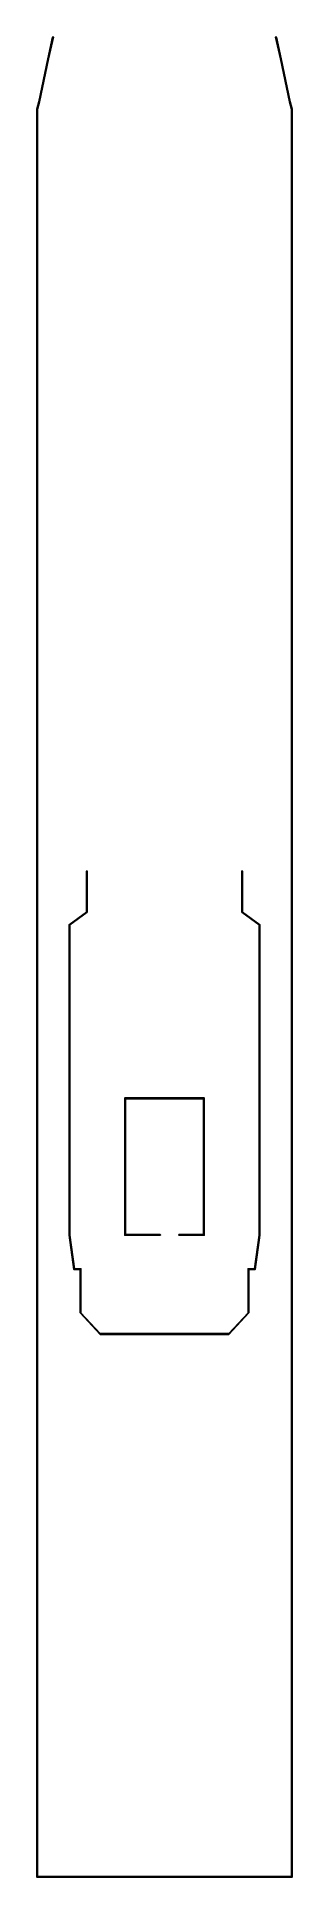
# Model space of a CAD drawing. Extents: x -3.2 to 3.2, y -23.5 to 23.3.
import ezdxf

# ---------------------------------------------------------------- set-up
doc = ezdxf.new("R2010")
doc.units = 0
doc.layers.add('RAILINGS', color=6, linetype='CONTINUOUS')

msp = doc.modelspace()

# ---------------------------------------------------------------- linework, layer by layer
at = {"layer": 'RAILINGS'}
for points in [[(-2.83, 23.29, 1.46), (-2.84, 23.28, 1.46), (-2.96, 22.73, 2.35), (-2.95, 22.74, 2.36)], [(-2.83, 23.29, 1.46), (-2.84, 23.28, 1.46), (-2.96, 22.73, 1.94), (-2.95, 22.74, 1.95)], [(-2.84, 23.28, 1.46), (-2.83, 23.27, 1.46), (-2.95, 22.72, 2.34), (-2.96, 22.73, 2.35)], [(-2.84, 23.28, 1.46), (-2.83, 23.27, 1.46), (-2.95, 22.72, 1.93), (-2.96, 22.73, 1.94)], [(-2.82, 23.28, 1.46), (-2.83, 23.29, 1.46), (-2.95, 22.74, 2.36), (-2.94, 22.73, 2.35)], [(-2.82, 23.28, 1.46), (-2.83, 23.29, 1.46), (-2.95, 22.74, 1.95), (-2.94, 22.73, 1.94)], [(-2.83, 23.27, 1.46), (-2.82, 23.28, 1.46), (-2.94, 22.73, 2.35), (-2.95, 22.72, 2.34)], [(-2.83, 23.27, 1.46), (-2.82, 23.28, 1.46), (-2.94, 22.73, 1.94), (-2.95, 22.72, 1.93)], [(2.94, 22.73, 2.35), (2.95, 22.74, 2.36), (2.83, 23.29, 1.46), (2.82, 23.28, 1.46)], [(2.94, 22.73, 1.94), (2.95, 22.74, 1.95), (2.83, 23.29, 1.46), (2.82, 23.28, 1.46)], [(2.95, 22.72, 2.34), (2.94, 22.73, 2.35), (2.82, 23.28, 1.46), (2.83, 23.27, 1.46)], [(2.95, 22.72, 1.93), (2.94, 22.73, 1.94), (2.82, 23.28, 1.46), (2.83, 23.27, 1.46)], [(2.95, 22.74, 2.36), (2.96, 22.73, 2.35), (2.84, 23.28, 1.46), (2.83, 23.29, 1.46)], [(2.95, 22.74, 1.95), (2.96, 22.73, 1.94), (2.84, 23.28, 1.46), (2.83, 23.29, 1.46)], [(2.96, 22.73, 2.35), (2.95, 22.72, 2.34), (2.83, 23.27, 1.46), (2.84, 23.28, 1.46)], [(2.96, 22.73, 1.94), (2.95, 22.72, 1.93), (2.83, 23.27, 1.46), (2.84, 23.28, 1.46)], [(-3.19, 21.64, 2.35), (-3.18, 21.64, 2.36), (-2.95, 22.74, 2.36), (-2.96, 22.73, 2.35)], [(-3.19, 21.64, 1.94), (-3.18, 21.64, 1.95), (-2.95, 22.74, 1.95), (-2.96, 22.73, 1.94)], [(-3.18, 21.64, 2.34), (-3.19, 21.64, 2.35), (-2.96, 22.73, 2.35), (-2.95, 22.72, 2.34)], [(-3.18, 21.64, 1.93), (-3.19, 21.64, 1.94), (-2.96, 22.73, 1.94), (-2.95, 22.72, 1.93)], [(-3.18, 21.64, 2.36), (-3.17, 21.64, 2.35), (-2.94, 22.73, 2.35), (-2.95, 22.74, 2.36)], [(-3.18, 21.64, 1.95), (-3.17, 21.64, 1.94), (-2.94, 22.73, 1.94), (-2.95, 22.74, 1.95)], [(-3.17, 21.64, 2.35), (-3.18, 21.64, 2.34), (-2.95, 22.72, 2.34), (-2.94, 22.73, 2.35)], [(-3.17, 21.64, 1.94), (-3.18, 21.64, 1.93), (-2.95, 22.72, 1.93), (-2.94, 22.73, 1.94)], [(-2.95, 22.74, 1.46), (-2.96, 22.73, 1.46), (-2.96, 22.73, 2.35), (-2.95, 22.74, 2.36)], [(-2.96, 22.73, 1.46), (-2.95, 22.72, 1.46), (-2.95, 22.72, 2.34), (-2.96, 22.73, 2.35)], [(-2.94, 22.73, 1.46), (-2.95, 22.74, 1.46), (-2.95, 22.74, 2.36), (-2.94, 22.73, 2.35)], [(-2.95, 22.72, 1.46), (-2.94, 22.73, 1.46), (-2.94, 22.73, 2.35), (-2.95, 22.72, 2.34)], [(2.94, 22.73, 2.35), (2.95, 22.74, 2.36), (2.95, 22.74, 1.46), (2.94, 22.73, 1.46)], [(2.95, 22.74, 2.36), (2.94, 22.73, 2.35), (3.17, 21.64, 2.35), (3.18, 21.64, 2.36)], [(2.95, 22.74, 1.95), (2.94, 22.73, 1.94), (3.17, 21.64, 1.94), (3.18, 21.64, 1.95)], [(2.95, 22.72, 2.34), (2.94, 22.73, 2.35), (2.94, 22.73, 1.46), (2.95, 22.72, 1.46)], [(2.94, 22.73, 2.35), (2.95, 22.72, 2.34), (3.18, 21.64, 2.34), (3.17, 21.64, 2.35)], [(2.94, 22.73, 1.94), (2.95, 22.72, 1.93), (3.18, 21.64, 1.93), (3.17, 21.64, 1.94)], [(2.95, 22.74, 2.36), (2.96, 22.73, 2.35), (2.96, 22.73, 1.46), (2.95, 22.74, 1.46)], [(2.96, 22.73, 2.35), (2.95, 22.74, 2.36), (3.18, 21.64, 2.36), (3.19, 21.64, 2.35)], [(2.96, 22.73, 1.94), (2.95, 22.74, 1.95), (3.18, 21.64, 1.95), (3.19, 21.64, 1.94)], [(2.96, 22.73, 2.35), (2.95, 22.72, 2.34), (2.95, 22.72, 1.46), (2.96, 22.73, 1.46)], [(2.95, 22.72, 2.34), (2.96, 22.73, 2.35), (3.19, 21.64, 2.35), (3.18, 21.64, 2.34)], [(2.95, 22.72, 1.93), (2.96, 22.73, 1.94), (3.19, 21.64, 1.94), (3.18, 21.64, 1.93)], [(-3.24, 21.45, 2.35), (-3.23, 21.45, 2.36), (-3.18, 21.64, 2.36), (-3.19, 21.64, 2.35)], [(-3.23, 21.45, 2.34), (-3.24, 21.45, 2.35), (-3.19, 21.64, 2.35), (-3.18, 21.64, 2.34)], [(-3.23, 21.45, 1.93), (-3.24, 21.45, 1.94), (-3.19, 21.64, 1.94), (-3.18, 21.64, 1.93)], [(-3.24, 21.45, 1.94), (-3.23, 21.45, 1.95), (-3.18, 21.64, 1.95), (-3.19, 21.64, 1.94)], [(-3.23, 21.45, 2.36), (-3.22, 21.45, 2.35), (-3.17, 21.64, 2.35), (-3.18, 21.64, 2.36)], [(-3.22, 21.45, 2.35), (-3.23, 21.45, 2.34), (-3.18, 21.64, 2.34), (-3.17, 21.64, 2.35)], [(-3.23, 21.45, 1.95), (-3.22, 21.45, 1.94), (-3.17, 21.64, 1.94), (-3.18, 21.64, 1.95)], [(-3.22, 21.45, 1.94), (-3.23, 21.45, 1.93), (-3.18, 21.64, 1.93), (-3.17, 21.64, 1.94)], [(-3.18, 21.65, 1.46), (-3.19, 21.64, 1.46), (-3.19, 21.64, 2.35), (-3.18, 21.65, 2.34)], [(-3.19, 21.64, 1.46), (-3.18, 21.63, 1.46), (-3.18, 21.63, 2.34), (-3.19, 21.64, 2.35)], [(-3.17, 21.64, 1.46), (-3.18, 21.65, 1.46), (-3.18, 21.65, 2.34), (-3.17, 21.64, 2.35)], [(-3.18, 21.63, 1.46), (-3.17, 21.64, 1.46), (-3.17, 21.64, 2.35), (-3.18, 21.63, 2.34)], [(3.17, 21.64, 2.35), (3.18, 21.65, 2.34), (3.18, 21.65, 1.46), (3.17, 21.64, 1.46)], [(3.18, 21.63, 2.34), (3.17, 21.64, 2.35), (3.17, 21.64, 1.46), (3.18, 21.63, 1.46)], [(3.18, 21.64, 2.36), (3.17, 21.64, 2.35), (3.22, 21.45, 2.35), (3.23, 21.45, 2.36)], [(3.17, 21.64, 2.35), (3.18, 21.64, 2.34), (3.23, 21.45, 2.34), (3.22, 21.45, 2.35)], [(3.18, 21.64, 1.95), (3.17, 21.64, 1.94), (3.22, 21.45, 1.94), (3.23, 21.45, 1.95)], [(3.17, 21.64, 1.94), (3.18, 21.64, 1.93), (3.23, 21.45, 1.93), (3.22, 21.45, 1.94)], [(3.18, 21.65, 2.34), (3.19, 21.64, 2.35), (3.19, 21.64, 1.46), (3.18, 21.65, 1.46)], [(3.19, 21.64, 2.35), (3.18, 21.63, 2.34), (3.18, 21.63, 1.46), (3.19, 21.64, 1.46)], [(3.19, 21.64, 2.35), (3.18, 21.64, 2.36), (3.23, 21.45, 2.36), (3.24, 21.45, 2.35)], [(3.18, 21.64, 2.34), (3.19, 21.64, 2.35), (3.24, 21.45, 2.35), (3.23, 21.45, 2.34)], [(3.18, 21.64, 1.93), (3.19, 21.64, 1.94), (3.24, 21.45, 1.94), (3.23, 21.45, 1.93)], [(3.19, 21.64, 1.94), (3.18, 21.64, 1.95), (3.23, 21.45, 1.95), (3.24, 21.45, 1.94)], [(-3.23, -23.46, 2.34), (-3.24, -23.47, 2.35), (-3.24, 21.45, 2.35), (-3.23, 21.45, 2.34)], [(-3.24, -23.47, 2.35), (-3.23, -23.46, 2.36), (-3.23, 21.45, 2.36), (-3.24, 21.45, 2.35)], [(-3.24, -23.47, 1.94), (-3.23, -23.46, 1.95), (-3.23, 21.45, 1.95), (-3.24, 21.45, 1.94)], [(-3.23, -23.46, 1.93), (-3.24, -23.47, 1.94), (-3.24, 21.45, 1.94), (-3.23, 21.45, 1.93)], [(-3.22, -23.45, 2.35), (-3.23, -23.46, 2.34), (-3.23, 21.45, 2.34), (-3.22, 21.45, 2.35)], [(-3.23, -23.46, 2.36), (-3.22, -23.45, 2.35), (-3.22, 21.45, 2.35), (-3.23, 21.45, 2.36)], [(-3.22, -23.45, 1.94), (-3.23, -23.46, 1.93), (-3.23, 21.45, 1.93), (-3.22, 21.45, 1.94)], [(-3.23, -23.46, 1.95), (-3.22, -23.45, 1.94), (-3.22, 21.45, 1.94), (-3.23, 21.45, 1.95)], [(3.22, -23.45, 2.35), (3.23, -23.46, 2.36), (3.23, 21.45, 2.36), (3.22, 21.45, 2.35)], [(3.23, -23.46, 2.34), (3.22, -23.45, 2.35), (3.22, 21.45, 2.35), (3.23, 21.45, 2.34)], [(3.22, -23.45, 1.94), (3.23, -23.46, 1.95), (3.23, 21.45, 1.95), (3.22, 21.45, 1.94)], [(3.23, -23.46, 1.93), (3.22, -23.45, 1.94), (3.22, 21.45, 1.94), (3.23, 21.45, 1.93)], [(3.23, -23.46, 2.36), (3.24, -23.47, 2.35), (3.24, 21.45, 2.35), (3.23, 21.45, 2.36)], [(3.24, -23.47, 2.35), (3.23, -23.46, 2.34), (3.23, 21.45, 2.34), (3.24, 21.45, 2.35)], [(3.23, -23.46, 1.95), (3.24, -23.47, 1.94), (3.24, 21.45, 1.94), (3.23, 21.45, 1.95)], [(3.24, -23.47, 1.94), (3.23, -23.46, 1.93), (3.23, 21.45, 1.93), (3.24, 21.45, 1.94)], [(-3.23, 20.23, 1.46), (-3.24, 20.22, 1.46), (-3.24, 20.22, 2.35), (-3.23, 20.23, 2.34)], [(-3.24, 20.22, 1.46), (-3.23, 20.21, 1.46), (-3.23, 20.21, 2.34), (-3.24, 20.22, 2.35)], [(-3.22, 20.22, 1.46), (-3.23, 20.23, 1.46), (-3.23, 20.23, 2.34), (-3.22, 20.22, 2.35)], [(-3.23, 20.21, 1.46), (-3.22, 20.22, 1.46), (-3.22, 20.22, 2.35), (-3.23, 20.21, 2.34)], [(3.22, 20.22, 2.35), (3.23, 20.23, 2.34), (3.23, 20.23, 1.46), (3.22, 20.22, 1.46)], [(3.23, 20.21, 2.34), (3.22, 20.22, 2.35), (3.22, 20.22, 1.46), (3.23, 20.21, 1.46)], [(3.23, 20.23, 2.34), (3.24, 20.22, 2.35), (3.24, 20.22, 1.46), (3.23, 20.23, 1.46)], [(3.24, 20.22, 2.35), (3.23, 20.21, 2.34), (3.23, 20.21, 1.46), (3.24, 20.22, 1.46)], [(-3.23, 18.81, 1.46), (-3.24, 18.8, 1.46), (-3.24, 18.8, 2.35), (-3.23, 18.81, 2.34)], [(-3.24, 18.8, 1.46), (-3.23, 18.79, 1.46), (-3.23, 18.79, 2.34), (-3.24, 18.8, 2.35)], [(-3.22, 18.8, 1.46), (-3.23, 18.81, 1.46), (-3.23, 18.81, 2.34), (-3.22, 18.8, 2.35)], [(-3.23, 18.79, 1.46), (-3.22, 18.8, 1.46), (-3.22, 18.8, 2.35), (-3.23, 18.79, 2.34)], [(3.22, 18.8, 2.35), (3.23, 18.81, 2.34), (3.23, 18.81, 1.46), (3.22, 18.8, 1.46)], [(3.23, 18.79, 2.34), (3.22, 18.8, 2.35), (3.22, 18.8, 1.46), (3.23, 18.79, 1.46)], [(3.23, 18.81, 2.34), (3.24, 18.8, 2.35), (3.24, 18.8, 1.46), (3.23, 18.81, 1.46)], [(3.24, 18.8, 2.35), (3.23, 18.79, 2.34), (3.23, 18.79, 1.46), (3.24, 18.8, 1.46)], [(-3.23, 17.24, 1.46), (-3.24, 17.23, 1.46), (-3.24, 17.23, 2.35), (-3.23, 17.24, 2.34)], [(-3.24, 17.23, 1.46), (-3.23, 17.22, 1.46), (-3.23, 17.22, 2.34), (-3.24, 17.23, 2.35)], [(-3.22, 17.23, 1.46), (-3.23, 17.24, 1.46), (-3.23, 17.24, 2.34), (-3.22, 17.23, 2.35)], [(-3.23, 17.22, 1.46), (-3.22, 17.23, 1.46), (-3.22, 17.23, 2.35), (-3.23, 17.22, 2.34)], [(3.22, 17.23, 2.35), (3.23, 17.24, 2.34), (3.23, 17.24, 1.46), (3.22, 17.23, 1.46)], [(3.23, 17.22, 2.34), (3.22, 17.23, 2.35), (3.22, 17.23, 1.46), (3.23, 17.22, 1.46)], [(3.23, 17.24, 2.34), (3.24, 17.23, 2.35), (3.24, 17.23, 1.46), (3.23, 17.24, 1.46)], [(3.24, 17.23, 2.35), (3.23, 17.22, 2.34), (3.23, 17.22, 1.46), (3.24, 17.23, 1.46)], [(-3.23, 15.78, 1.46), (-3.24, 15.77, 1.46), (-3.24, 15.77, 2.35), (-3.23, 15.78, 2.34)], [(-3.24, 15.77, 1.46), (-3.23, 15.76, 1.46), (-3.23, 15.76, 2.34), (-3.24, 15.77, 2.35)], [(-3.22, 15.77, 1.46), (-3.23, 15.78, 1.46), (-3.23, 15.78, 2.34), (-3.22, 15.77, 2.35)], [(-3.23, 15.76, 1.46), (-3.22, 15.77, 1.46), (-3.22, 15.77, 2.35), (-3.23, 15.76, 2.34)], [(3.22, 15.77, 2.35), (3.23, 15.78, 2.34), (3.23, 15.78, 1.46), (3.22, 15.77, 1.46)], [(3.23, 15.76, 2.34), (3.22, 15.77, 2.35), (3.22, 15.77, 1.46), (3.23, 15.76, 1.46)], [(3.23, 15.78, 2.34), (3.24, 15.77, 2.35), (3.24, 15.77, 1.46), (3.23, 15.78, 1.46)], [(3.24, 15.77, 2.35), (3.23, 15.76, 2.34), (3.23, 15.76, 1.46), (3.24, 15.77, 1.46)], [(-3.23, 14.26, 1.46), (-3.24, 14.25, 1.46), (-3.24, 14.25, 2.35), (-3.23, 14.26, 2.34)], [(-3.24, 14.25, 1.46), (-3.23, 14.24, 1.46), (-3.23, 14.24, 2.34), (-3.24, 14.25, 2.35)], [(-3.22, 14.25, 1.46), (-3.23, 14.26, 1.46), (-3.23, 14.26, 2.34), (-3.22, 14.25, 2.35)], [(-3.23, 14.24, 1.46), (-3.22, 14.25, 1.46), (-3.22, 14.25, 2.35), (-3.23, 14.24, 2.34)], [(3.22, 14.25, 2.35), (3.23, 14.26, 2.34), (3.23, 14.26, 1.46), (3.22, 14.25, 1.46)], [(3.23, 14.24, 2.34), (3.22, 14.25, 2.35), (3.22, 14.25, 1.46), (3.23, 14.24, 1.46)], [(3.23, 14.26, 2.34), (3.24, 14.25, 2.35), (3.24, 14.25, 1.46), (3.23, 14.26, 1.46)], [(3.24, 14.25, 2.35), (3.23, 14.24, 2.34), (3.23, 14.24, 1.46), (3.24, 14.25, 1.46)], [(-3.23, 12.79, 1.46), (-3.24, 12.78, 1.46), (-3.24, 12.78, 2.35), (-3.23, 12.79, 2.34)], [(-3.24, 12.78, 1.46), (-3.23, 12.77, 1.46), (-3.23, 12.77, 2.34), (-3.24, 12.78, 2.35)], [(-3.22, 12.78, 1.46), (-3.23, 12.79, 1.46), (-3.23, 12.79, 2.34), (-3.22, 12.78, 2.35)], [(-3.23, 12.77, 1.46), (-3.22, 12.78, 1.46), (-3.22, 12.78, 2.35), (-3.23, 12.77, 2.34)], [(3.22, 12.78, 2.35), (3.23, 12.79, 2.34), (3.23, 12.79, 1.46), (3.22, 12.78, 1.46)], [(3.23, 12.77, 2.34), (3.22, 12.78, 2.35), (3.22, 12.78, 1.46), (3.23, 12.77, 1.46)], [(3.23, 12.79, 2.34), (3.24, 12.78, 2.35), (3.24, 12.78, 1.46), (3.23, 12.79, 1.46)], [(3.24, 12.78, 2.35), (3.23, 12.77, 2.34), (3.23, 12.77, 1.46), (3.24, 12.78, 1.46)], [(-3.23, 11.22, 1.46), (-3.24, 11.21, 1.46), (-3.24, 11.21, 2.35), (-3.23, 11.22, 2.34)], [(-3.24, 11.21, 1.46), (-3.23, 11.2, 1.46), (-3.23, 11.2, 2.34), (-3.24, 11.21, 2.35)], [(-3.22, 11.21, 1.46), (-3.23, 11.22, 1.46), (-3.23, 11.22, 2.34), (-3.22, 11.21, 2.35)], [(-3.23, 11.2, 1.46), (-3.22, 11.21, 1.46), (-3.22, 11.21, 2.35), (-3.23, 11.2, 2.34)], [(3.22, 11.21, 2.35), (3.23, 11.22, 2.34), (3.23, 11.22, 1.46), (3.22, 11.21, 1.46)], [(3.23, 11.2, 2.34), (3.22, 11.21, 2.35), (3.22, 11.21, 1.46), (3.23, 11.2, 1.46)], [(3.23, 11.22, 2.34), (3.24, 11.21, 2.35), (3.24, 11.21, 1.46), (3.23, 11.22, 1.46)], [(3.24, 11.21, 2.35), (3.23, 11.2, 2.34), (3.23, 11.2, 1.46), (3.24, 11.21, 1.46)], [(-3.23, 9.87, 1.46), (-3.24, 9.86, 1.46), (-3.24, 9.86, 2.35), (-3.23, 9.87, 2.34)], [(-3.24, 9.86, 1.46), (-3.23, 9.85, 1.46), (-3.23, 9.85, 2.34), (-3.24, 9.86, 2.35)], [(-3.22, 9.86, 1.46), (-3.23, 9.87, 1.46), (-3.23, 9.87, 2.34), (-3.22, 9.86, 2.35)], [(-3.23, 9.85, 1.46), (-3.22, 9.86, 1.46), (-3.22, 9.86, 2.35), (-3.23, 9.85, 2.34)], [(3.22, 9.86, 2.35), (3.23, 9.87, 2.34), (3.23, 9.87, 1.46), (3.22, 9.86, 1.46)], [(3.23, 9.85, 2.34), (3.22, 9.86, 2.35), (3.22, 9.86, 1.46), (3.23, 9.85, 1.46)], [(3.23, 9.87, 2.34), (3.24, 9.86, 2.35), (3.24, 9.86, 1.46), (3.23, 9.87, 1.46)], [(3.24, 9.86, 2.35), (3.23, 9.85, 2.34), (3.23, 9.85, 1.46), (3.24, 9.86, 1.46)], [(-3.23, 8.2, 1.46), (-3.24, 8.19, 1.46), (-3.24, 8.19, 2.35), (-3.23, 8.2, 2.34)], [(-3.24, 8.19, 1.46), (-3.23, 8.18, 1.46), (-3.23, 8.18, 2.34), (-3.24, 8.19, 2.35)], [(-3.22, 8.19, 1.46), (-3.23, 8.2, 1.46), (-3.23, 8.2, 2.34), (-3.22, 8.19, 2.35)], [(-3.23, 8.18, 1.46), (-3.22, 8.19, 1.46), (-3.22, 8.19, 2.35), (-3.23, 8.18, 2.34)], [(3.22, 8.19, 2.35), (3.23, 8.2, 2.34), (3.23, 8.2, 1.46), (3.22, 8.19, 1.46)], [(3.23, 8.18, 2.34), (3.22, 8.19, 2.35), (3.22, 8.19, 1.46), (3.23, 8.18, 1.46)], [(3.23, 8.2, 2.34), (3.24, 8.19, 2.35), (3.24, 8.19, 1.46), (3.23, 8.2, 1.46)], [(3.24, 8.19, 2.35), (3.23, 8.18, 2.34), (3.23, 8.18, 1.46), (3.24, 8.19, 1.46)], [(-3.23, 6.79, 1.46), (-3.24, 6.78, 1.46), (-3.24, 6.78, 2.35), (-3.23, 6.79, 2.34)], [(-3.24, 6.78, 1.46), (-3.23, 6.77, 1.46), (-3.23, 6.77, 2.34), (-3.24, 6.78, 2.35)], [(-3.22, 6.78, 1.46), (-3.23, 6.79, 1.46), (-3.23, 6.79, 2.34), (-3.22, 6.78, 2.35)], [(-3.23, 6.77, 1.46), (-3.22, 6.78, 1.46), (-3.22, 6.78, 2.35), (-3.23, 6.77, 2.34)], [(3.22, 6.78, 2.35), (3.23, 6.79, 2.34), (3.23, 6.79, 1.46), (3.22, 6.78, 1.46)], [(3.23, 6.77, 2.34), (3.22, 6.78, 2.35), (3.22, 6.78, 1.46), (3.23, 6.77, 1.46)], [(3.23, 6.79, 2.34), (3.24, 6.78, 2.35), (3.24, 6.78, 1.46), (3.23, 6.79, 1.46)], [(3.24, 6.78, 2.35), (3.23, 6.77, 2.34), (3.23, 6.77, 1.46), (3.24, 6.78, 1.46)], [(-3.23, 5.31, 1.46), (-3.24, 5.3, 1.46), (-3.24, 5.3, 2.35), (-3.23, 5.31, 2.34)], [(-3.24, 5.3, 1.46), (-3.23, 5.29, 1.46), (-3.23, 5.29, 2.34), (-3.24, 5.3, 2.35)], [(-3.22, 5.3, 1.46), (-3.23, 5.31, 1.46), (-3.23, 5.31, 2.34), (-3.22, 5.3, 2.35)], [(-3.23, 5.29, 1.46), (-3.22, 5.3, 1.46), (-3.22, 5.3, 2.35), (-3.23, 5.29, 2.34)], [(3.22, 5.3, 2.35), (3.23, 5.31, 2.34), (3.23, 5.31, 1.46), (3.22, 5.3, 1.46)], [(3.23, 5.29, 2.34), (3.22, 5.3, 2.35), (3.22, 5.3, 1.46), (3.23, 5.29, 1.46)], [(3.23, 5.31, 2.34), (3.24, 5.3, 2.35), (3.24, 5.3, 1.46), (3.23, 5.31, 1.46)], [(3.24, 5.3, 2.35), (3.23, 5.29, 2.34), (3.23, 5.29, 1.46), (3.24, 5.3, 1.46)], [(-3.23, 3.85, 1.46), (-3.24, 3.84, 1.46), (-3.24, 3.84, 2.35), (-3.23, 3.85, 2.34)], [(-3.24, 3.84, 1.46), (-3.23, 3.83, 1.46), (-3.23, 3.83, 2.34), (-3.24, 3.84, 2.35)], [(-3.22, 3.84, 1.46), (-3.23, 3.85, 1.46), (-3.23, 3.85, 2.34), (-3.22, 3.84, 2.35)], [(-3.23, 3.83, 1.46), (-3.22, 3.84, 1.46), (-3.22, 3.84, 2.35), (-3.23, 3.83, 2.34)], [(3.22, 3.84, 2.35), (3.23, 3.85, 2.34), (3.23, 3.85, 1.46), (3.22, 3.84, 1.46)], [(3.23, 3.83, 2.34), (3.22, 3.84, 2.35), (3.22, 3.84, 1.46), (3.23, 3.83, 1.46)], [(3.23, 3.85, 2.34), (3.24, 3.84, 2.35), (3.24, 3.84, 1.46), (3.23, 3.85, 1.46)], [(3.24, 3.84, 2.35), (3.23, 3.83, 2.34), (3.23, 3.83, 1.46), (3.24, 3.84, 1.46)], [(-3.23, 2.16, 1.46), (-3.24, 2.15, 1.46), (-3.24, 2.15, 2.35), (-3.23, 2.16, 2.34)], [(-3.24, 2.15, 1.46), (-3.23, 2.14, 1.46), (-3.23, 2.14, 2.34), (-3.24, 2.15, 2.35)], [(-3.22, 2.15, 1.46), (-3.23, 2.16, 1.46), (-3.23, 2.16, 2.34), (-3.22, 2.15, 2.35)], [(-3.23, 2.14, 1.46), (-3.22, 2.15, 1.46), (-3.22, 2.15, 2.35), (-3.23, 2.14, 2.34)], [(-1.97, 2.1, 3.44), (-1.98, 2.09, 3.43), (-1.98, 1.05, 3.43), (-1.97, 1.05, 3.44)], [(-1.97, 2.1, 3.84), (-1.98, 2.09, 3.83), (-1.98, 1.05, 3.83), (-1.97, 1.05, 3.84)], [(-1.97, 2.1, 2.94), (-1.98, 2.09, 2.94), (-1.98, 2.09, 3.83), (-1.97, 2.1, 3.84)], [(-1.98, 2.09, 3.43), (-1.97, 2.08, 3.42), (-1.97, 1.05, 3.42), (-1.98, 1.05, 3.43)], [(-1.98, 2.09, 3.83), (-1.97, 2.08, 3.82), (-1.97, 1.05, 3.82), (-1.98, 1.05, 3.83)], [(-1.98, 2.09, 2.94), (-1.97, 2.08, 2.94), (-1.97, 2.08, 3.82), (-1.98, 2.09, 3.83)], [(-1.96, 2.09, 3.43), (-1.97, 2.1, 3.44), (-1.97, 1.05, 3.44), (-1.96, 1.05, 3.43)], [(-1.96, 2.09, 3.83), (-1.97, 2.1, 3.84), (-1.97, 1.05, 3.84), (-1.96, 1.05, 3.83)], [(-1.96, 2.09, 2.94), (-1.97, 2.1, 2.94), (-1.97, 2.1, 3.84), (-1.96, 2.09, 3.83)], [(-1.97, 2.08, 3.42), (-1.96, 2.09, 3.43), (-1.96, 1.05, 3.43), (-1.97, 1.05, 3.42)], [(-1.97, 2.08, 3.82), (-1.96, 2.09, 3.83), (-1.96, 1.05, 3.83), (-1.97, 1.05, 3.82)], [(-1.97, 2.08, 2.94), (-1.96, 2.09, 2.94), (-1.96, 2.09, 3.83), (-1.97, 2.08, 3.82)], [(1.97, 2.1, 3.44), (1.96, 2.09, 3.43), (1.96, 1.05, 3.43), (1.97, 1.05, 3.44)], [(1.97, 2.1, 3.84), (1.96, 2.09, 3.83), (1.96, 1.05, 3.83), (1.97, 1.05, 3.84)], [(1.96, 2.09, 3.83), (1.97, 2.1, 3.84), (1.97, 2.1, 2.94), (1.96, 2.09, 2.94)], [(1.96, 2.09, 3.43), (1.97, 2.08, 3.42), (1.97, 1.05, 3.42), (1.96, 1.05, 3.43)], [(1.96, 2.09, 3.83), (1.97, 2.08, 3.82), (1.97, 1.05, 3.82), (1.96, 1.05, 3.83)], [(1.97, 2.08, 3.82), (1.96, 2.09, 3.83), (1.96, 2.09, 2.94), (1.97, 2.08, 2.94)], [(1.98, 2.09, 3.43), (1.97, 2.1, 3.44), (1.97, 1.05, 3.44), (1.98, 1.05, 3.43)], [(1.98, 2.09, 3.83), (1.97, 2.1, 3.84), (1.97, 1.05, 3.84), (1.98, 1.05, 3.83)], [(1.97, 2.1, 3.84), (1.98, 2.09, 3.83), (1.98, 2.09, 2.94), (1.97, 2.1, 2.94)], [(1.97, 2.08, 3.42), (1.98, 2.09, 3.43), (1.98, 1.05, 3.43), (1.97, 1.05, 3.42)], [(1.97, 2.08, 3.82), (1.98, 2.09, 3.83), (1.98, 1.05, 3.83), (1.97, 1.05, 3.82)], [(1.98, 2.09, 3.83), (1.97, 2.08, 3.82), (1.97, 2.08, 2.94), (1.98, 2.09, 2.94)], [(3.22, 2.15, 2.35), (3.23, 2.16, 2.34), (3.23, 2.16, 1.46), (3.22, 2.15, 1.46)], [(3.23, 2.14, 2.34), (3.22, 2.15, 2.35), (3.22, 2.15, 1.46), (3.23, 2.14, 1.46)], [(3.23, 2.16, 2.34), (3.24, 2.15, 2.35), (3.24, 2.15, 1.46), (3.23, 2.16, 1.46)], [(3.24, 2.15, 2.35), (3.23, 2.14, 2.34), (3.23, 2.14, 1.46), (3.24, 2.15, 1.46)], [(-1.97, 1.05, 3.44), (-1.98, 1.05, 3.43), (-2.42, 0.73, 3.43), (-2.41, 0.73, 3.44)], [(-1.98, 1.05, 3.43), (-1.97, 1.05, 3.42), (-2.41, 0.73, 3.42), (-2.42, 0.73, 3.43)], [(-1.97, 1.05, 3.84), (-1.98, 1.05, 3.83), (-2.42, 0.73, 3.83), (-2.41, 0.73, 3.84)], [(-1.98, 1.05, 3.83), (-1.97, 1.05, 3.82), (-2.41, 0.73, 3.82), (-2.42, 0.73, 3.83)], [(-1.96, 1.05, 3.43), (-1.97, 1.05, 3.44), (-2.41, 0.73, 3.44), (-2.4, 0.73, 3.43)], [(-1.97, 1.05, 3.42), (-1.96, 1.05, 3.43), (-2.4, 0.73, 3.43), (-2.41, 0.73, 3.42)], [(-1.96, 1.05, 3.83), (-1.97, 1.05, 3.84), (-2.41, 0.73, 3.84), (-2.4, 0.73, 3.83)], [(-1.97, 1.05, 3.82), (-1.96, 1.05, 3.83), (-2.4, 0.73, 3.83), (-2.41, 0.73, 3.82)], [(-1.97, 1.07, 2.94), (-1.98, 1.06, 2.94), (-1.98, 1.06, 3.84), (-1.97, 1.07, 3.84)], [(-1.98, 1.06, 2.94), (-1.97, 1.05, 2.94), (-1.97, 1.05, 3.84), (-1.98, 1.06, 3.84)], [(-1.96, 1.06, 2.94), (-1.97, 1.07, 2.94), (-1.97, 1.07, 3.84), (-1.96, 1.06, 3.84)], [(-1.97, 1.05, 2.94), (-1.96, 1.06, 2.94), (-1.96, 1.06, 3.84), (-1.97, 1.05, 3.84)], [(1.96, 1.06, 3.84), (1.97, 1.07, 3.84), (1.97, 1.07, 2.94), (1.96, 1.06, 2.94)], [(1.97, 1.05, 3.84), (1.96, 1.06, 3.84), (1.96, 1.06, 2.94), (1.97, 1.05, 2.94)], [(1.96, 1.05, 3.43), (1.97, 1.05, 3.42), (2.41, 0.73, 3.42), (2.4, 0.73, 3.43)], [(1.97, 1.05, 3.44), (1.96, 1.05, 3.43), (2.4, 0.73, 3.43), (2.41, 0.73, 3.44)], [(1.96, 1.05, 3.83), (1.97, 1.05, 3.82), (2.41, 0.73, 3.82), (2.4, 0.73, 3.83)], [(1.97, 1.05, 3.84), (1.96, 1.05, 3.83), (2.4, 0.73, 3.83), (2.41, 0.73, 3.84)], [(1.97, 1.07, 3.84), (1.98, 1.06, 3.84), (1.98, 1.06, 2.94), (1.97, 1.07, 2.94)], [(1.98, 1.06, 3.84), (1.97, 1.05, 3.84), (1.97, 1.05, 2.94), (1.98, 1.06, 2.94)], [(1.97, 1.05, 3.42), (1.98, 1.05, 3.43), (2.42, 0.73, 3.43), (2.41, 0.73, 3.42)], [(1.98, 1.05, 3.43), (1.97, 1.05, 3.44), (2.41, 0.73, 3.44), (2.42, 0.73, 3.43)], [(1.97, 1.05, 3.82), (1.98, 1.05, 3.83), (2.42, 0.73, 3.83), (2.41, 0.73, 3.82)], [(1.98, 1.05, 3.83), (1.97, 1.05, 3.84), (2.41, 0.73, 3.84), (2.42, 0.73, 3.83)], [(-3.23, 0.88, 1.46), (-3.24, 0.87, 1.46), (-3.24, 0.87, 2.35), (-3.23, 0.88, 2.34)], [(-3.24, 0.87, 1.46), (-3.23, 0.86, 1.46), (-3.23, 0.86, 2.34), (-3.24, 0.87, 2.35)], [(-3.22, 0.87, 1.46), (-3.23, 0.88, 1.46), (-3.23, 0.88, 2.34), (-3.22, 0.87, 2.35)], [(-3.23, 0.86, 1.46), (-3.22, 0.87, 1.46), (-3.22, 0.87, 2.35), (-3.23, 0.86, 2.34)], [(-2.41, 0.73, 2.94), (-2.42, 0.72, 2.94), (-2.42, 0.72, 3.83), (-2.41, 0.73, 3.82)], [(-2.41, 0.73, 3.44), (-2.42, 0.73, 3.43), (-2.42, -2.23, 3.43), (-2.41, -2.23, 3.44)], [(-2.42, 0.73, 3.43), (-2.41, 0.73, 3.42), (-2.41, -2.23, 3.42), (-2.42, -2.23, 3.43)], [(-2.41, 0.73, 3.84), (-2.42, 0.73, 3.83), (-2.42, -2.23, 3.83), (-2.41, -2.23, 3.84)], [(-2.42, 0.73, 3.83), (-2.41, 0.73, 3.82), (-2.41, -2.23, 3.82), (-2.42, -2.23, 3.83)], [(-2.42, 0.72, 2.94), (-2.41, 0.71, 2.94), (-2.41, 0.71, 3.82), (-2.42, 0.72, 3.83)], [(-2.4, 0.72, 2.94), (-2.41, 0.73, 2.94), (-2.41, 0.73, 3.82), (-2.4, 0.72, 3.83)], [(-2.4, 0.73, 3.43), (-2.41, 0.73, 3.44), (-2.41, -2.23, 3.44), (-2.4, -2.23, 3.43)], [(-2.41, 0.73, 3.42), (-2.4, 0.73, 3.43), (-2.4, -2.23, 3.43), (-2.41, -2.23, 3.42)], [(-2.4, 0.73, 3.83), (-2.41, 0.73, 3.84), (-2.41, -2.23, 3.84), (-2.4, -2.23, 3.83)], [(-2.41, 0.73, 3.82), (-2.4, 0.73, 3.83), (-2.4, -2.23, 3.83), (-2.41, -2.23, 3.82)], [(-2.41, 0.71, 2.94), (-2.4, 0.72, 2.94), (-2.4, 0.72, 3.83), (-2.41, 0.71, 3.82)], [(2.4, 0.72, 3.83), (2.41, 0.73, 3.82), (2.41, 0.73, 2.94), (2.4, 0.72, 2.94)], [(2.4, 0.73, 3.43), (2.41, 0.73, 3.42), (2.41, -2.23, 3.42), (2.4, -2.23, 3.43)], [(2.41, 0.73, 3.44), (2.4, 0.73, 3.43), (2.4, -2.23, 3.43), (2.41, -2.23, 3.44)], [(2.4, 0.73, 3.83), (2.41, 0.73, 3.82), (2.41, -2.23, 3.82), (2.4, -2.23, 3.83)], [(2.41, 0.73, 3.84), (2.4, 0.73, 3.83), (2.4, -2.23, 3.83), (2.41, -2.23, 3.84)], [(2.41, 0.71, 3.82), (2.4, 0.72, 3.83), (2.4, 0.72, 2.94), (2.41, 0.71, 2.94)], [(2.41, 0.73, 3.82), (2.42, 0.72, 3.83), (2.42, 0.72, 2.94), (2.41, 0.73, 2.94)], [(2.41, 0.73, 3.42), (2.42, 0.73, 3.43), (2.42, -2.23, 3.43), (2.41, -2.23, 3.42)], [(2.42, 0.73, 3.43), (2.41, 0.73, 3.44), (2.41, -2.23, 3.44), (2.42, -2.23, 3.43)], [(2.41, 0.73, 3.82), (2.42, 0.73, 3.83), (2.42, -2.23, 3.83), (2.41, -2.23, 3.82)], [(2.42, 0.73, 3.83), (2.41, 0.73, 3.84), (2.41, -2.23, 3.84), (2.42, -2.23, 3.83)], [(2.42, 0.72, 3.83), (2.41, 0.71, 3.82), (2.41, 0.71, 2.94), (2.42, 0.72, 2.94)], [(3.22, 0.87, 2.35), (3.23, 0.88, 2.34), (3.23, 0.88, 1.46), (3.22, 0.87, 1.46)], [(3.23, 0.86, 2.34), (3.22, 0.87, 2.35), (3.22, 0.87, 1.46), (3.23, 0.86, 1.46)], [(3.23, 0.88, 2.34), (3.24, 0.87, 2.35), (3.24, 0.87, 1.46), (3.23, 0.88, 1.46)], [(3.24, 0.87, 2.35), (3.23, 0.86, 2.34), (3.23, 0.86, 1.46), (3.24, 0.87, 1.46)], [(-2.41, -0.2, 2.94), (-2.42, -0.21, 2.94), (-2.42, -0.21, 3.83), (-2.41, -0.2, 3.82)], [(-2.42, -0.21, 2.94), (-2.41, -0.22, 2.94), (-2.41, -0.22, 3.82), (-2.42, -0.21, 3.83)], [(-2.4, -0.21, 2.94), (-2.41, -0.2, 2.94), (-2.41, -0.2, 3.82), (-2.4, -0.21, 3.83)], [(-2.41, -0.22, 2.94), (-2.4, -0.21, 2.94), (-2.4, -0.21, 3.83), (-2.41, -0.22, 3.82)], [(2.4, -0.21, 3.83), (2.41, -0.2, 3.82), (2.41, -0.2, 2.94), (2.4, -0.21, 2.94)], [(2.41, -0.22, 3.82), (2.4, -0.21, 3.83), (2.4, -0.21, 2.94), (2.41, -0.22, 2.94)], [(2.41, -0.2, 3.82), (2.42, -0.21, 3.83), (2.42, -0.21, 2.94), (2.41, -0.2, 2.94)], [(2.42, -0.21, 3.83), (2.41, -0.22, 3.82), (2.41, -0.22, 2.94), (2.42, -0.21, 2.94)], [(-3.23, -0.63, 1.46), (-3.24, -0.64, 1.46), (-3.24, -0.64, 2.35), (-3.23, -0.63, 2.34)], [(-3.24, -0.64, 1.46), (-3.23, -0.65, 1.46), (-3.23, -0.65, 2.34), (-3.24, -0.64, 2.35)], [(-3.22, -0.64, 1.46), (-3.23, -0.63, 1.46), (-3.23, -0.63, 2.34), (-3.22, -0.64, 2.35)], [(-3.23, -0.65, 1.46), (-3.22, -0.64, 1.46), (-3.22, -0.64, 2.35), (-3.23, -0.65, 2.34)], [(3.22, -0.64, 2.35), (3.23, -0.63, 2.34), (3.23, -0.63, 1.46), (3.22, -0.64, 1.46)], [(3.23, -0.65, 2.34), (3.22, -0.64, 2.35), (3.22, -0.64, 1.46), (3.23, -0.65, 1.46)], [(3.23, -0.63, 2.34), (3.24, -0.64, 2.35), (3.24, -0.64, 1.46), (3.23, -0.63, 1.46)], [(3.24, -0.64, 2.35), (3.23, -0.65, 2.34), (3.23, -0.65, 1.46), (3.24, -0.64, 1.46)], [(-2.41, -1.28, 2.94), (-2.42, -1.29, 2.94), (-2.42, -1.29, 3.83), (-2.41, -1.28, 3.82)], [(-2.42, -1.29, 2.94), (-2.41, -1.3, 2.94), (-2.41, -1.3, 3.82), (-2.42, -1.29, 3.83)], [(-2.4, -1.29, 2.94), (-2.41, -1.28, 2.94), (-2.41, -1.28, 3.82), (-2.4, -1.29, 3.83)], [(-2.41, -1.3, 2.94), (-2.4, -1.29, 2.94), (-2.4, -1.29, 3.83), (-2.41, -1.3, 3.82)], [(2.4, -1.29, 3.83), (2.41, -1.28, 3.82), (2.41, -1.28, 2.94), (2.4, -1.29, 2.94)], [(2.41, -1.3, 3.82), (2.4, -1.29, 3.83), (2.4, -1.29, 2.94), (2.41, -1.3, 2.94)], [(2.41, -1.28, 3.82), (2.42, -1.29, 3.83), (2.42, -1.29, 2.94), (2.41, -1.28, 2.94)], [(2.42, -1.29, 3.83), (2.41, -1.3, 3.82), (2.41, -1.3, 2.94), (2.42, -1.29, 2.94)], [(-3.23, -2.01, 1.46), (-3.24, -2.02, 1.46), (-3.24, -2.02, 2.35), (-3.23, -2.01, 2.34)], [(-3.24, -2.02, 1.46), (-3.23, -2.03, 1.46), (-3.23, -2.03, 2.34), (-3.24, -2.02, 2.35)], [(-3.22, -2.02, 1.46), (-3.23, -2.01, 1.46), (-3.23, -2.01, 2.34), (-3.22, -2.02, 2.35)], [(-3.23, -2.03, 1.46), (-3.22, -2.02, 1.46), (-3.22, -2.02, 2.35), (-3.23, -2.03, 2.34)], [(-2.41, -2.21, 2.94), (-2.42, -2.22, 2.94), (-2.42, -2.22, 3.83), (-2.41, -2.21, 3.82)], [(-2.42, -2.22, 2.94), (-2.41, -2.23, 2.94), (-2.41, -2.23, 3.82), (-2.42, -2.22, 3.83)], [(-2.41, -2.23, 3.44), (-2.42, -2.23, 3.43), (-2.42, -2.95, 4.22), (-2.41, -2.95, 4.23)], [(-2.42, -2.23, 3.43), (-2.41, -2.23, 3.42), (-2.41, -2.95, 4.21), (-2.42, -2.95, 4.22)], [(-2.41, -2.23, 3.84), (-2.42, -2.23, 3.83), (-2.42, -2.95, 4.62), (-2.41, -2.95, 4.63)], [(-2.42, -2.23, 3.83), (-2.41, -2.23, 3.82), (-2.41, -2.95, 4.61), (-2.42, -2.95, 4.62)], [(-2.4, -2.22, 2.94), (-2.41, -2.21, 2.94), (-2.41, -2.21, 3.82), (-2.4, -2.22, 3.83)], [(-2.41, -2.23, 2.94), (-2.4, -2.22, 2.94), (-2.4, -2.22, 3.83), (-2.41, -2.23, 3.82)], [(-2.4, -2.23, 3.43), (-2.41, -2.23, 3.44), (-2.41, -2.95, 4.23), (-2.4, -2.95, 4.22)], [(-2.41, -2.23, 3.42), (-2.4, -2.23, 3.43), (-2.4, -2.95, 4.22), (-2.41, -2.95, 4.21)], [(-2.4, -2.23, 3.83), (-2.41, -2.23, 3.84), (-2.41, -2.95, 4.63), (-2.4, -2.95, 4.62)], [(-2.41, -2.23, 3.82), (-2.4, -2.23, 3.83), (-2.4, -2.95, 4.62), (-2.41, -2.95, 4.61)], [(2.4, -2.22, 3.83), (2.41, -2.21, 3.82), (2.41, -2.21, 2.94), (2.4, -2.22, 2.94)], [(2.41, -2.23, 3.82), (2.4, -2.22, 3.83), (2.4, -2.22, 2.94), (2.41, -2.23, 2.94)], [(2.4, -2.23, 3.43), (2.41, -2.23, 3.42), (2.41, -2.95, 4.21), (2.4, -2.95, 4.22)], [(2.41, -2.23, 3.44), (2.4, -2.23, 3.43), (2.4, -2.95, 4.22), (2.41, -2.95, 4.23)], [(2.4, -2.23, 3.83), (2.41, -2.23, 3.82), (2.41, -2.95, 4.61), (2.4, -2.95, 4.62)], [(2.41, -2.23, 3.84), (2.4, -2.23, 3.83), (2.4, -2.95, 4.62), (2.41, -2.95, 4.63)], [(2.41, -2.21, 3.82), (2.42, -2.22, 3.83), (2.42, -2.22, 2.94), (2.41, -2.21, 2.94)], [(2.42, -2.22, 3.83), (2.41, -2.23, 3.82), (2.41, -2.23, 2.94), (2.42, -2.22, 2.94)], [(2.41, -2.23, 3.42), (2.42, -2.23, 3.43), (2.42, -2.95, 4.22), (2.41, -2.95, 4.21)], [(2.42, -2.23, 3.43), (2.41, -2.23, 3.44), (2.41, -2.95, 4.23), (2.42, -2.95, 4.22)], [(2.41, -2.23, 3.82), (2.42, -2.23, 3.83), (2.42, -2.95, 4.62), (2.41, -2.95, 4.61)], [(2.42, -2.23, 3.83), (2.41, -2.23, 3.84), (2.41, -2.95, 4.63), (2.42, -2.95, 4.62)], [(3.22, -2.02, 2.35), (3.23, -2.01, 2.34), (3.23, -2.01, 1.46), (3.22, -2.02, 1.46)], [(3.23, -2.03, 2.34), (3.22, -2.02, 2.35), (3.22, -2.02, 1.46), (3.23, -2.03, 1.46)], [(3.23, -2.01, 2.34), (3.24, -2.02, 2.35), (3.24, -2.02, 1.46), (3.23, -2.01, 1.46)], [(3.24, -2.02, 2.35), (3.23, -2.03, 2.34), (3.23, -2.03, 1.46), (3.24, -2.02, 1.46)], [(-2.41, -2.95, 3.73), (-2.42, -2.96, 3.73), (-2.42, -2.96, 4.62), (-2.41, -2.95, 4.61)], [(-2.41, -2.95, 4.23), (-2.42, -2.95, 4.22), (-2.42, -7.16, 4.22), (-2.41, -7.16, 4.23)], [(-2.42, -2.95, 4.22), (-2.41, -2.95, 4.21), (-2.41, -7.16, 4.21), (-2.42, -7.16, 4.22)], [(-2.41, -2.95, 4.63), (-2.42, -2.95, 4.62), (-2.42, -7.16, 4.62), (-2.41, -7.16, 4.63)], [(-2.42, -2.95, 4.62), (-2.41, -2.95, 4.61), (-2.41, -7.16, 4.61), (-2.42, -7.16, 4.62)], [(-2.42, -2.96, 3.73), (-2.41, -2.97, 3.73), (-2.41, -2.97, 4.61), (-2.42, -2.96, 4.62)], [(-2.4, -2.96, 3.73), (-2.41, -2.95, 3.73), (-2.41, -2.95, 4.61), (-2.4, -2.96, 4.62)], [(-2.4, -2.95, 4.22), (-2.41, -2.95, 4.23), (-2.41, -7.16, 4.23), (-2.4, -7.16, 4.22)], [(-2.41, -2.95, 4.21), (-2.4, -2.95, 4.22), (-2.4, -7.16, 4.22), (-2.41, -7.16, 4.21)], [(-2.4, -2.95, 4.62), (-2.41, -2.95, 4.63), (-2.41, -7.16, 4.63), (-2.4, -7.16, 4.62)], [(-2.41, -2.95, 4.61), (-2.4, -2.95, 4.62), (-2.4, -7.16, 4.62), (-2.41, -7.16, 4.61)], [(-2.41, -2.97, 3.73), (-2.4, -2.96, 3.73), (-2.4, -2.96, 4.62), (-2.41, -2.97, 4.61)], [(2.4, -2.96, 4.62), (2.41, -2.95, 4.61), (2.41, -2.95, 3.73), (2.4, -2.96, 3.73)], [(2.4, -2.95, 4.22), (2.41, -2.95, 4.21), (2.41, -7.16, 4.21), (2.4, -7.16, 4.22)], [(2.41, -2.95, 4.23), (2.4, -2.95, 4.22), (2.4, -7.16, 4.22), (2.41, -7.16, 4.23)], [(2.4, -2.95, 4.62), (2.41, -2.95, 4.61), (2.41, -7.16, 4.61), (2.4, -7.16, 4.62)], [(2.41, -2.95, 4.63), (2.4, -2.95, 4.62), (2.4, -7.16, 4.62), (2.41, -7.16, 4.63)], [(2.41, -2.97, 4.61), (2.4, -2.96, 4.62), (2.4, -2.96, 3.73), (2.41, -2.97, 3.73)], [(2.41, -2.95, 4.61), (2.42, -2.96, 4.62), (2.42, -2.96, 3.73), (2.41, -2.95, 3.73)], [(2.41, -2.95, 4.21), (2.42, -2.95, 4.22), (2.42, -7.16, 4.22), (2.41, -7.16, 4.21)], [(2.42, -2.95, 4.22), (2.41, -2.95, 4.23), (2.41, -7.16, 4.23), (2.42, -7.16, 4.22)], [(2.41, -2.95, 4.61), (2.42, -2.95, 4.62), (2.42, -7.16, 4.62), (2.41, -7.16, 4.61)], [(2.42, -2.95, 4.62), (2.41, -2.95, 4.63), (2.41, -7.16, 4.63), (2.42, -7.16, 4.62)], [(2.42, -2.96, 4.62), (2.41, -2.97, 4.61), (2.41, -2.97, 3.73), (2.42, -2.96, 3.73)], [(-1, -3.67, 5.89), (-1.01, -3.68, 5.89), (-1.01, -3.68, 6.88), (-1, -3.67, 6.88)], [(-1, -7.15, 6.87), (-1.01, -7.16, 6.88), (-1.01, -3.67, 6.88), (-1, -3.68, 6.87)], [(-1.01, -7.16, 6.88), (-1, -7.15, 6.89), (-1, -3.68, 6.89), (-1.01, -3.67, 6.88)], [(1.01, -3.67, 6.88), (1, -3.68, 6.87), (-1, -3.68, 6.87), (-1.01, -3.67, 6.88)], [(1, -3.68, 6.89), (1.01, -3.67, 6.88), (-1.01, -3.67, 6.88), (-1, -3.68, 6.89)], [(-1.01, -3.68, 5.89), (-1, -3.69, 5.89), (-1, -3.69, 6.88), (-1.01, -3.68, 6.88)], [(-1, -7.14, 6.17), (-1.01, -7.15, 6.18), (-1.01, -3.68, 6.18), (-1, -3.69, 6.17)], [(-1.01, -7.15, 6.18), (-1, -7.14, 6.19), (-1, -3.69, 6.19), (-1.01, -3.68, 6.18)], [(-1, -7.14, 6.49), (-1.01, -7.15, 6.5), (-1.01, -3.68, 6.5), (-1, -3.69, 6.49)], [(-1.01, -7.15, 6.5), (-1, -7.14, 6.51), (-1, -3.69, 6.51), (-1.01, -3.68, 6.5)], [(-0.99, -3.68, 5.89), (-1, -3.67, 5.89), (-1, -3.67, 6.88), (-0.99, -3.68, 6.88)], [(1, -3.67, 6.18), (0.99, -3.68, 6.17), (-0.99, -3.68, 6.17), (-1, -3.67, 6.18)], [(0.99, -3.68, 6.19), (1, -3.67, 6.18), (-1, -3.67, 6.18), (-0.99, -3.68, 6.19)], [(1, -3.67, 6.5), (0.99, -3.68, 6.49), (-0.99, -3.68, 6.49), (-1, -3.67, 6.5)], [(0.99, -3.68, 6.51), (1, -3.67, 6.5), (-1, -3.67, 6.5), (-0.99, -3.68, 6.51)], [(-1, -3.69, 5.89), (-0.99, -3.68, 5.89), (-0.99, -3.68, 6.88), (-1, -3.69, 6.88)], [(-0.99, -7.15, 6.18), (-1, -7.14, 6.17), (-1, -3.69, 6.17), (-0.99, -3.68, 6.18)], [(-1, -7.14, 6.19), (-0.99, -7.15, 6.18), (-0.99, -3.68, 6.18), (-1, -3.69, 6.19)], [(0.99, -3.68, 6.17), (1, -3.69, 6.18), (-1, -3.69, 6.18), (-0.99, -3.68, 6.17)], [(1, -3.69, 6.18), (0.99, -3.68, 6.19), (-0.99, -3.68, 6.19), (-1, -3.69, 6.18)], [(-0.99, -7.15, 6.5), (-1, -7.14, 6.49), (-1, -3.69, 6.49), (-0.99, -3.68, 6.5)], [(-1, -7.14, 6.51), (-0.99, -7.15, 6.5), (-0.99, -3.68, 6.5), (-1, -3.69, 6.51)], [(-0.99, -7.14, 6.88), (-1, -7.15, 6.87), (-1, -3.68, 6.87), (-0.99, -3.69, 6.88)], [(-1, -7.15, 6.89), (-0.99, -7.14, 6.88), (-0.99, -3.69, 6.88), (-1, -3.68, 6.89)], [(0.99, -3.68, 6.49), (1, -3.69, 6.5), (-1, -3.69, 6.5), (-0.99, -3.68, 6.49)], [(1, -3.69, 6.5), (0.99, -3.68, 6.51), (-0.99, -3.68, 6.51), (-1, -3.69, 6.5)], [(1, -3.68, 6.87), (0.99, -3.69, 6.88), (-0.99, -3.69, 6.88), (-1, -3.68, 6.87)], [(0.99, -3.69, 6.88), (1, -3.68, 6.89), (-1, -3.68, 6.89), (-0.99, -3.69, 6.88)], [(0, -3.67, 5.89), (-0.01, -3.68, 5.89), (-0.01, -3.68, 6.87), (0, -3.67, 6.88)], [(-0.01, -3.68, 5.89), (0, -3.69, 5.89), (0, -3.69, 6.88), (-0.01, -3.68, 6.87)], [(0.01, -3.68, 5.89), (0, -3.67, 5.89), (0, -3.67, 6.88), (0.01, -3.68, 6.87)], [(0, -3.69, 5.89), (0.01, -3.68, 5.89), (0.01, -3.68, 6.87), (0, -3.69, 6.88)], [(1, -3.67, 5.89), (0.99, -3.68, 5.89), (0.99, -3.68, 6.88), (1, -3.67, 6.88)], [(0.99, -3.68, 5.89), (1, -3.69, 5.89), (1, -3.69, 6.88), (0.99, -3.68, 6.88)], [(1, -7.14, 6.17), (0.99, -7.15, 6.18), (0.99, -3.68, 6.18), (1, -3.69, 6.17)], [(0.99, -7.15, 6.18), (1, -7.14, 6.19), (1, -3.69, 6.19), (0.99, -3.68, 6.18)], [(1, -7.14, 6.49), (0.99, -7.15, 6.5), (0.99, -3.68, 6.5), (1, -3.69, 6.49)], [(0.99, -7.15, 6.5), (1, -7.14, 6.51), (1, -3.69, 6.51), (0.99, -3.68, 6.5)], [(1, -7.15, 6.87), (0.99, -7.14, 6.88), (0.99, -3.69, 6.88), (1, -3.68, 6.87)], [(0.99, -7.14, 6.88), (1, -7.15, 6.89), (1, -3.68, 6.89), (0.99, -3.69, 6.88)], [(1.01, -3.68, 5.89), (1, -3.67, 5.89), (1, -3.67, 6.88), (1.01, -3.68, 6.88)], [(1.01, -7.16, 6.88), (1, -7.15, 6.87), (1, -3.68, 6.87), (1.01, -3.67, 6.88)], [(1, -7.15, 6.89), (1.01, -7.16, 6.88), (1.01, -3.67, 6.88), (1, -3.68, 6.89)], [(1, -3.69, 5.89), (1.01, -3.68, 5.89), (1.01, -3.68, 6.88), (1, -3.69, 6.88)], [(1.01, -7.15, 6.18), (1, -7.14, 6.17), (1, -3.69, 6.17), (1.01, -3.68, 6.18)], [(1, -7.14, 6.19), (1.01, -7.15, 6.18), (1.01, -3.68, 6.18), (1, -3.69, 6.19)], [(1.01, -7.15, 6.5), (1, -7.14, 6.49), (1, -3.69, 6.49), (1.01, -3.68, 6.5)], [(1, -7.14, 6.51), (1.01, -7.15, 6.5), (1.01, -3.68, 6.5), (1, -3.69, 6.51)], [(-3.23, -3.76, 1.46), (-3.24, -3.77, 1.46), (-3.24, -3.77, 2.35), (-3.23, -3.76, 2.34)], [(-3.24, -3.77, 1.46), (-3.23, -3.78, 1.46), (-3.23, -3.78, 2.34), (-3.24, -3.77, 2.35)], [(-3.22, -3.77, 1.46), (-3.23, -3.76, 1.46), (-3.23, -3.76, 2.34), (-3.22, -3.77, 2.35)], [(-3.23, -3.78, 1.46), (-3.22, -3.77, 1.46), (-3.22, -3.77, 2.35), (-3.23, -3.78, 2.34)], [(-2.41, -4.05, 3.73), (-2.42, -4.06, 3.73), (-2.42, -4.06, 4.62), (-2.41, -4.05, 4.61)], [(-2.42, -4.06, 3.73), (-2.41, -4.07, 3.73), (-2.41, -4.07, 4.61), (-2.42, -4.06, 4.62)], [(-2.4, -4.06, 3.73), (-2.41, -4.05, 3.73), (-2.41, -4.05, 4.61), (-2.4, -4.06, 4.62)], [(-2.41, -4.07, 3.73), (-2.4, -4.06, 3.73), (-2.4, -4.06, 4.62), (-2.41, -4.07, 4.61)], [(2.4, -4.06, 4.62), (2.41, -4.05, 4.61), (2.41, -4.05, 3.73), (2.4, -4.06, 3.73)], [(2.41, -4.07, 4.61), (2.4, -4.06, 4.62), (2.4, -4.06, 3.73), (2.41, -4.07, 3.73)], [(2.41, -4.05, 4.61), (2.42, -4.06, 4.62), (2.42, -4.06, 3.73), (2.41, -4.05, 3.73)], [(2.42, -4.06, 4.62), (2.41, -4.07, 4.61), (2.41, -4.07, 3.73), (2.42, -4.06, 3.73)], [(3.22, -3.77, 2.35), (3.23, -3.76, 2.34), (3.23, -3.76, 1.46), (3.22, -3.77, 1.46)], [(3.23, -3.78, 2.34), (3.22, -3.77, 2.35), (3.22, -3.77, 1.46), (3.23, -3.78, 1.46)], [(3.23, -3.76, 2.34), (3.24, -3.77, 2.35), (3.24, -3.77, 1.46), (3.23, -3.76, 1.46)], [(3.24, -3.77, 2.35), (3.23, -3.78, 2.34), (3.23, -3.78, 1.46), (3.24, -3.77, 1.46)], [(-1, -4.84, 5.89), (-1.01, -4.85, 5.89), (-1.01, -4.85, 6.88), (-1, -4.84, 6.87)], [(-1.01, -4.85, 5.89), (-1, -4.86, 5.89), (-1, -4.86, 6.87), (-1.01, -4.85, 6.88)], [(-0.99, -4.85, 5.89), (-1, -4.84, 5.89), (-1, -4.84, 6.87), (-0.99, -4.85, 6.88)], [(-1, -4.86, 5.89), (-0.99, -4.85, 5.89), (-0.99, -4.85, 6.88), (-1, -4.86, 6.87)], [(1, -4.84, 5.89), (0.99, -4.85, 5.89), (0.99, -4.85, 6.88), (1, -4.84, 6.87)], [(0.99, -4.85, 5.89), (1, -4.86, 5.89), (1, -4.86, 6.87), (0.99, -4.85, 6.88)], [(1.01, -4.85, 5.89), (1, -4.84, 5.89), (1, -4.84, 6.87), (1.01, -4.85, 6.88)], [(1, -4.86, 5.89), (1.01, -4.85, 5.89), (1.01, -4.85, 6.88), (1, -4.86, 6.87)], [(-3.23, -5.21, 1.46), (-3.24, -5.22, 1.46), (-3.24, -5.22, 2.35), (-3.23, -5.21, 2.34)], [(-3.24, -5.22, 1.46), (-3.23, -5.23, 1.46), (-3.23, -5.23, 2.34), (-3.24, -5.22, 2.35)], [(-3.22, -5.22, 1.46), (-3.23, -5.21, 1.46), (-3.23, -5.21, 2.34), (-3.22, -5.22, 2.35)], [(-3.23, -5.23, 1.46), (-3.22, -5.22, 1.46), (-3.22, -5.22, 2.35), (-3.23, -5.23, 2.34)], [(-2.41, -5.17, 3.73), (-2.42, -5.18, 3.73), (-2.42, -5.18, 4.62), (-2.41, -5.17, 4.61)], [(-2.42, -5.18, 3.73), (-2.41, -5.19, 3.73), (-2.41, -5.19, 4.61), (-2.42, -5.18, 4.62)], [(-2.4, -5.18, 3.73), (-2.41, -5.17, 3.73), (-2.41, -5.17, 4.61), (-2.4, -5.18, 4.62)], [(-2.41, -5.19, 3.73), (-2.4, -5.18, 3.73), (-2.4, -5.18, 4.62), (-2.41, -5.19, 4.61)], [(2.4, -5.18, 4.62), (2.41, -5.17, 4.61), (2.41, -5.17, 3.73), (2.4, -5.18, 3.73)], [(2.41, -5.19, 4.61), (2.4, -5.18, 4.62), (2.4, -5.18, 3.73), (2.41, -5.19, 3.73)], [(2.41, -5.17, 4.61), (2.42, -5.18, 4.62), (2.42, -5.18, 3.73), (2.41, -5.17, 3.73)], [(2.42, -5.18, 4.62), (2.41, -5.19, 4.61), (2.41, -5.19, 3.73), (2.42, -5.18, 3.73)], [(3.22, -5.22, 2.35), (3.23, -5.21, 2.34), (3.23, -5.21, 1.46), (3.22, -5.22, 1.46)], [(3.23, -5.23, 2.34), (3.22, -5.22, 2.35), (3.22, -5.22, 1.46), (3.23, -5.23, 1.46)], [(3.23, -5.21, 2.34), (3.24, -5.22, 2.35), (3.24, -5.22, 1.46), (3.23, -5.21, 1.46)], [(3.24, -5.22, 2.35), (3.23, -5.23, 2.34), (3.23, -5.23, 1.46), (3.24, -5.22, 1.46)], [(-1, -5.97, 5.89), (-1.01, -5.98, 5.89), (-1.01, -5.98, 6.88), (-1, -5.97, 6.87)], [(-1.01, -5.98, 5.89), (-1, -5.99, 5.89), (-1, -5.99, 6.87), (-1.01, -5.98, 6.88)], [(-0.99, -5.98, 5.89), (-1, -5.97, 5.89), (-1, -5.97, 6.87), (-0.99, -5.98, 6.88)], [(-1, -5.99, 5.89), (-0.99, -5.98, 5.89), (-0.99, -5.98, 6.88), (-1, -5.99, 6.87)], [(1, -5.97, 5.89), (0.99, -5.98, 5.89), (0.99, -5.98, 6.88), (1, -5.97, 6.87)], [(0.99, -5.98, 5.89), (1, -5.99, 5.89), (1, -5.99, 6.87), (0.99, -5.98, 6.88)], [(1.01, -5.98, 5.89), (1, -5.97, 5.89), (1, -5.97, 6.87), (1.01, -5.98, 6.88)], [(1, -5.99, 5.89), (1.01, -5.98, 5.89), (1.01, -5.98, 6.88), (1, -5.99, 6.87)], [(-2.41, -6.21, 3.73), (-2.42, -6.22, 3.73), (-2.42, -6.22, 4.62), (-2.41, -6.21, 4.61)], [(-2.42, -6.22, 3.73), (-2.41, -6.23, 3.73), (-2.41, -6.23, 4.61), (-2.42, -6.22, 4.62)], [(-2.4, -6.22, 3.73), (-2.41, -6.21, 3.73), (-2.41, -6.21, 4.61), (-2.4, -6.22, 4.62)], [(-2.41, -6.23, 3.73), (-2.4, -6.22, 3.73), (-2.4, -6.22, 4.62), (-2.41, -6.23, 4.61)], [(2.4, -6.22, 4.62), (2.41, -6.21, 4.61), (2.41, -6.21, 3.73), (2.4, -6.22, 3.73)], [(2.41, -6.23, 4.61), (2.4, -6.22, 4.62), (2.4, -6.22, 3.73), (2.41, -6.23, 3.73)], [(2.41, -6.21, 4.61), (2.42, -6.22, 4.62), (2.42, -6.22, 3.73), (2.41, -6.21, 3.73)], [(2.42, -6.22, 4.62), (2.41, -6.23, 4.61), (2.41, -6.23, 3.73), (2.42, -6.22, 3.73)], [(-3.23, -6.7, 1.46), (-3.24, -6.71, 1.46), (-3.24, -6.71, 2.35), (-3.23, -6.7, 2.34)], [(-3.24, -6.71, 1.46), (-3.23, -6.72, 1.46), (-3.23, -6.72, 2.34), (-3.24, -6.71, 2.35)], [(-3.22, -6.71, 1.46), (-3.23, -6.7, 1.46), (-3.23, -6.7, 2.34), (-3.22, -6.71, 2.35)], [(-3.23, -6.72, 1.46), (-3.22, -6.71, 1.46), (-3.22, -6.71, 2.35), (-3.23, -6.72, 2.34)], [(3.22, -6.71, 2.35), (3.23, -6.7, 2.34), (3.23, -6.7, 1.46), (3.22, -6.71, 1.46)], [(3.23, -6.72, 2.34), (3.22, -6.71, 2.35), (3.22, -6.71, 1.46), (3.23, -6.72, 1.46)], [(3.23, -6.7, 2.34), (3.24, -6.71, 2.35), (3.24, -6.71, 1.46), (3.23, -6.7, 1.46)], [(3.24, -6.71, 2.35), (3.23, -6.72, 2.34), (3.23, -6.72, 1.46), (3.24, -6.71, 1.46)], [(-2.41, -7.15, 3.73), (-2.42, -7.16, 3.73), (-2.42, -7.16, 4.62), (-2.41, -7.15, 4.62)], [(-2.42, -7.16, 3.73), (-2.41, -7.17, 3.73), (-2.41, -7.17, 4.62), (-2.42, -7.16, 4.62)], [(-2.41, -7.16, 4.23), (-2.42, -7.16, 4.22), (-2.3, -8.03, 4.22), (-2.291, -8.02, 4.23)], [(-2.42, -7.16, 4.22), (-2.41, -7.16, 4.21), (-2.291, -8.02, 4.21), (-2.3, -8.03, 4.22)], [(-2.41, -7.16, 4.63), (-2.42, -7.16, 4.62), (-2.3, -8.03, 4.62), (-2.291, -8.02, 4.63)], [(-2.42, -7.16, 4.62), (-2.41, -7.16, 4.61), (-2.291, -8.02, 4.61), (-2.3, -8.03, 4.62)], [(-2.4, -7.16, 3.73), (-2.41, -7.15, 3.73), (-2.41, -7.15, 4.62), (-2.4, -7.16, 4.62)], [(-2.41, -7.17, 3.73), (-2.4, -7.16, 3.73), (-2.4, -7.16, 4.62), (-2.41, -7.17, 4.62)], [(-2.4, -7.16, 4.22), (-2.41, -7.16, 4.23), (-2.291, -8.02, 4.23), (-2.283, -8.01, 4.22)], [(-2.41, -7.16, 4.21), (-2.4, -7.16, 4.22), (-2.283, -8.01, 4.22), (-2.291, -8.02, 4.21)], [(-2.4, -7.16, 4.62), (-2.41, -7.16, 4.63), (-2.291, -8.02, 4.63), (-2.283, -8.01, 4.62)], [(-2.41, -7.16, 4.61), (-2.4, -7.16, 4.62), (-2.283, -8.01, 4.62), (-2.291, -8.02, 4.61)], [(-1, -7.14, 5.89), (-1.01, -7.15, 5.89), (-1.01, -7.15, 6.88), (-1, -7.14, 6.88)], [(-1.01, -7.15, 5.89), (-1, -7.16, 5.89), (-1, -7.16, 6.88), (-1.01, -7.15, 6.88)], [(-0.12, -7.15, 6.87), (-0.11, -7.16, 6.88), (-1.01, -7.16, 6.88), (-1, -7.15, 6.87)], [(-0.11, -7.16, 6.88), (-0.1, -7.15, 6.89), (-1, -7.15, 6.89), (-1.01, -7.16, 6.88)], [(-0.99, -7.15, 5.89), (-1, -7.14, 5.89), (-1, -7.14, 6.88), (-0.99, -7.15, 6.88)], [(-0.11, -7.14, 6.18), (-0.12, -7.15, 6.17), (-0.99, -7.15, 6.17), (-1, -7.14, 6.18)], [(-0.12, -7.15, 6.19), (-0.11, -7.14, 6.18), (-1, -7.14, 6.18), (-0.99, -7.15, 6.19)], [(-0.11, -7.14, 6.5), (-0.12, -7.15, 6.49), (-0.99, -7.15, 6.49), (-1, -7.14, 6.5)], [(-0.12, -7.15, 6.51), (-0.11, -7.14, 6.5), (-1, -7.14, 6.5), (-0.99, -7.15, 6.51)], [(-0.11, -7.14, 6.88), (-0.12, -7.15, 6.87), (-1, -7.15, 6.87), (-0.99, -7.14, 6.88)], [(-0.1, -7.15, 6.89), (-0.11, -7.14, 6.88), (-0.99, -7.14, 6.88), (-1, -7.15, 6.89)], [(-1, -7.16, 5.89), (-0.99, -7.15, 5.89), (-0.99, -7.15, 6.88), (-1, -7.16, 6.88)], [(-0.12, -7.15, 6.17), (-0.11, -7.16, 6.18), (-1, -7.16, 6.18), (-0.99, -7.15, 6.17)], [(-0.11, -7.16, 6.18), (-0.12, -7.15, 6.19), (-0.99, -7.15, 6.19), (-1, -7.16, 6.18)], [(-0.12, -7.15, 6.49), (-0.11, -7.16, 6.5), (-1, -7.16, 6.5), (-0.99, -7.15, 6.49)], [(-0.11, -7.16, 6.5), (-0.12, -7.15, 6.51), (-0.99, -7.15, 6.51), (-1, -7.16, 6.5)], [(-0.11, -7.14, 5.89), (-0.12, -7.15, 5.89), (-0.12, -7.15, 6.87), (-0.11, -7.14, 6.88)], [(-0.12, -7.15, 5.89), (-0.11, -7.16, 5.89), (-0.11, -7.16, 6.88), (-0.12, -7.15, 6.87)], [(-0.1, -7.15, 5.89), (-0.11, -7.14, 5.89), (-0.11, -7.14, 6.88), (-0.1, -7.15, 6.89)], [(-0.11, -7.16, 5.89), (-0.1, -7.15, 5.89), (-0.1, -7.15, 6.89), (-0.11, -7.16, 6.88)], [(0.37, -7.14, 5.89), (0.36, -7.15, 5.89), (0.36, -7.15, 6.89), (0.37, -7.14, 6.88)], [(0.37, -7.14, 6.88), (0.36, -7.15, 6.89), (1, -7.15, 6.89), (0.99, -7.14, 6.88)], [(0.36, -7.15, 5.89), (0.37, -7.16, 5.89), (0.37, -7.16, 6.88), (0.36, -7.15, 6.89)], [(0.36, -7.15, 6.89), (0.37, -7.16, 6.88), (1.01, -7.16, 6.88), (1, -7.15, 6.89)], [(0.38, -7.15, 5.89), (0.37, -7.14, 5.89), (0.37, -7.14, 6.88), (0.38, -7.15, 6.87)], [(0.38, -7.15, 6.17), (0.37, -7.14, 6.18), (1, -7.14, 6.18), (0.99, -7.15, 6.17)], [(0.37, -7.14, 6.18), (0.38, -7.15, 6.19), (0.99, -7.15, 6.19), (1, -7.14, 6.18)], [(0.37, -7.14, 6.5), (0.38, -7.15, 6.51), (0.99, -7.15, 6.51), (1, -7.14, 6.5)], [(0.38, -7.15, 6.49), (0.37, -7.14, 6.5), (1, -7.14, 6.5), (0.99, -7.15, 6.49)], [(0.38, -7.15, 6.87), (0.37, -7.14, 6.88), (0.99, -7.14, 6.88), (1, -7.15, 6.87)], [(0.37, -7.16, 5.89), (0.38, -7.15, 5.89), (0.38, -7.15, 6.87), (0.37, -7.16, 6.88)], [(0.38, -7.15, 6.19), (0.37, -7.16, 6.18), (1, -7.16, 6.18), (0.99, -7.15, 6.19)], [(0.37, -7.16, 6.18), (0.38, -7.15, 6.17), (0.99, -7.15, 6.17), (1, -7.16, 6.18)], [(0.38, -7.15, 6.51), (0.37, -7.16, 6.5), (1, -7.16, 6.5), (0.99, -7.15, 6.51)], [(0.37, -7.16, 6.5), (0.38, -7.15, 6.49), (0.99, -7.15, 6.49), (1, -7.16, 6.5)], [(0.37, -7.16, 6.88), (0.38, -7.15, 6.87), (1, -7.15, 6.87), (1.01, -7.16, 6.88)], [(1, -7.14, 5.89), (0.99, -7.15, 5.89), (0.99, -7.15, 6.88), (1, -7.14, 6.88)], [(0.99, -7.15, 5.89), (1, -7.16, 5.89), (1, -7.16, 6.88), (0.99, -7.15, 6.88)], [(1.01, -7.15, 5.89), (1, -7.14, 5.89), (1, -7.14, 6.88), (1.01, -7.15, 6.88)], [(1, -7.16, 5.89), (1.01, -7.15, 5.89), (1.01, -7.15, 6.88), (1, -7.16, 6.88)], [(2.4, -7.16, 4.22), (2.41, -7.16, 4.21), (2.291, -8.02, 4.21), (2.283, -8.01, 4.22)], [(2.41, -7.16, 4.23), (2.4, -7.16, 4.22), (2.283, -8.01, 4.22), (2.291, -8.02, 4.23)], [(2.4, -7.16, 4.62), (2.41, -7.16, 4.61), (2.291, -8.02, 4.61), (2.283, -8.01, 4.62)], [(2.41, -7.16, 4.63), (2.4, -7.16, 4.62), (2.283, -8.01, 4.62), (2.291, -8.02, 4.63)], [(2.41, -7.16, 4.21), (2.42, -7.16, 4.22), (2.3, -8.03, 4.22), (2.291, -8.02, 4.21)], [(2.42, -7.16, 4.22), (2.41, -7.16, 4.23), (2.291, -8.02, 4.23), (2.3, -8.03, 4.22)], [(2.41, -7.16, 4.61), (2.42, -7.16, 4.62), (2.3, -8.03, 4.62), (2.291, -8.02, 4.61)], [(2.42, -7.16, 4.62), (2.41, -7.16, 4.63), (2.291, -8.02, 4.63), (2.3, -8.03, 4.62)], [(2.4, -7.16, 4.62), (2.41, -7.15, 4.62), (2.41, -7.15, 3.73), (2.4, -7.16, 3.73)], [(2.41, -7.17, 4.62), (2.4, -7.16, 4.62), (2.4, -7.16, 3.73), (2.41, -7.17, 3.73)], [(2.41, -7.15, 4.62), (2.42, -7.16, 4.62), (2.42, -7.16, 3.73), (2.41, -7.15, 3.73)], [(2.42, -7.16, 4.62), (2.41, -7.17, 4.62), (2.41, -7.17, 3.73), (2.42, -7.16, 3.73)], [(-2.291, -8.02, 4.23), (-2.3, -8.03, 4.22), (-2.14, -8.03, 4.22), (-2.13, -8.02, 4.23)], [(-2.3, -8.03, 4.22), (-2.291, -8.02, 4.21), (-2.13, -8.02, 4.21), (-2.14, -8.03, 4.22)], [(-2.291, -8.02, 4.63), (-2.3, -8.03, 4.62), (-2.14, -8.03, 4.62), (-2.13, -8.02, 4.63)], [(-2.3, -8.03, 4.62), (-2.291, -8.02, 4.61), (-2.13, -8.02, 4.61), (-2.14, -8.03, 4.62)], [(-2.283, -8.01, 4.22), (-2.291, -8.02, 4.23), (-2.13, -8.02, 4.23), (-2.12, -8.01, 4.22)], [(-2.291, -8.02, 4.21), (-2.283, -8.01, 4.22), (-2.12, -8.01, 4.22), (-2.13, -8.02, 4.21)], [(-2.283, -8.01, 4.62), (-2.291, -8.02, 4.63), (-2.13, -8.02, 4.63), (-2.12, -8.01, 4.62)], [(-2.291, -8.02, 4.61), (-2.283, -8.01, 4.62), (-2.12, -8.01, 4.62), (-2.13, -8.02, 4.61)], [(-2.13, -8.01, 3.73), (-2.14, -8.02, 3.73), (-2.14, -8.02, 4.62), (-2.13, -8.01, 4.62)], [(-2.14, -8.02, 3.73), (-2.13, -8.03, 3.73), (-2.13, -8.03, 4.62), (-2.14, -8.02, 4.62)], [(-2.14, -9.13, 4.22), (-2.13, -9.13, 4.23), (-2.13, -8.02, 4.23), (-2.14, -8.03, 4.22)], [(-2.13, -9.13, 4.21), (-2.14, -9.13, 4.22), (-2.14, -8.03, 4.22), (-2.13, -8.02, 4.21)], [(-2.14, -9.13, 4.62), (-2.13, -9.13, 4.63), (-2.13, -8.02, 4.63), (-2.14, -8.03, 4.62)], [(-2.13, -9.13, 4.61), (-2.14, -9.13, 4.62), (-2.14, -8.03, 4.62), (-2.13, -8.02, 4.61)], [(-2.12, -8.02, 3.73), (-2.13, -8.01, 3.73), (-2.13, -8.01, 4.62), (-2.12, -8.02, 4.62)], [(-2.13, -9.13, 4.23), (-2.12, -9.13, 4.22), (-2.12, -8.01, 4.22), (-2.13, -8.02, 4.23)], [(-2.12, -9.13, 4.22), (-2.13, -9.13, 4.21), (-2.13, -8.02, 4.21), (-2.12, -8.01, 4.22)], [(-2.13, -9.13, 4.63), (-2.12, -9.13, 4.62), (-2.12, -8.01, 4.62), (-2.13, -8.02, 4.63)], [(-2.12, -9.13, 4.62), (-2.13, -9.13, 4.61), (-2.13, -8.02, 4.61), (-2.12, -8.01, 4.62)], [(-2.13, -8.03, 3.73), (-2.12, -8.02, 3.73), (-2.12, -8.02, 4.62), (-2.13, -8.03, 4.62)], [(2.12, -8.02, 4.62), (2.13, -8.01, 4.62), (2.13, -8.01, 3.73), (2.12, -8.02, 3.73)], [(2.283, -8.01, 4.22), (2.291, -8.02, 4.21), (2.13, -8.02, 4.21), (2.12, -8.01, 4.22)], [(2.291, -8.02, 4.23), (2.283, -8.01, 4.22), (2.12, -8.01, 4.22), (2.13, -8.02, 4.23)], [(2.13, -9.13, 4.21), (2.12, -9.13, 4.22), (2.12, -8.01, 4.22), (2.13, -8.02, 4.21)], [(2.12, -9.13, 4.22), (2.13, -9.13, 4.23), (2.13, -8.02, 4.23), (2.12, -8.01, 4.22)], [(2.13, -9.13, 4.61), (2.12, -9.13, 4.62), (2.12, -8.01, 4.62), (2.13, -8.02, 4.61)], [(2.12, -9.13, 4.62), (2.13, -9.13, 4.63), (2.13, -8.02, 4.63), (2.12, -8.01, 4.62)], [(2.283, -8.01, 4.62), (2.291, -8.02, 4.61), (2.13, -8.02, 4.61), (2.12, -8.01, 4.62)], [(2.291, -8.02, 4.63), (2.283, -8.01, 4.62), (2.12, -8.01, 4.62), (2.13, -8.02, 4.63)], [(2.13, -8.03, 4.62), (2.12, -8.02, 4.62), (2.12, -8.02, 3.73), (2.13, -8.03, 3.73)], [(2.13, -8.01, 4.62), (2.14, -8.02, 4.62), (2.14, -8.02, 3.73), (2.13, -8.01, 3.73)], [(2.14, -8.02, 4.62), (2.13, -8.03, 4.62), (2.13, -8.03, 3.73), (2.14, -8.02, 3.73)], [(2.291, -8.02, 4.21), (2.3, -8.03, 4.22), (2.14, -8.03, 4.22), (2.13, -8.02, 4.21)], [(2.3, -8.03, 4.22), (2.291, -8.02, 4.23), (2.13, -8.02, 4.23), (2.14, -8.03, 4.22)], [(2.14, -9.13, 4.22), (2.13, -9.13, 4.21), (2.13, -8.02, 4.21), (2.14, -8.03, 4.22)], [(2.13, -9.13, 4.23), (2.14, -9.13, 4.22), (2.14, -8.03, 4.22), (2.13, -8.02, 4.23)], [(2.14, -9.13, 4.62), (2.13, -9.13, 4.61), (2.13, -8.02, 4.61), (2.14, -8.03, 4.62)], [(2.13, -9.13, 4.63), (2.14, -9.13, 4.62), (2.14, -8.03, 4.62), (2.13, -8.02, 4.63)], [(2.291, -8.02, 4.61), (2.3, -8.03, 4.62), (2.14, -8.03, 4.62), (2.13, -8.02, 4.61)], [(2.3, -8.03, 4.62), (2.291, -8.02, 4.63), (2.13, -8.02, 4.63), (2.14, -8.03, 4.62)], [(-3.23, -8.54, 1.46), (-3.24, -8.55, 1.46), (-3.24, -8.55, 2.35), (-3.23, -8.54, 2.34)], [(-3.24, -8.55, 1.46), (-3.23, -8.56, 1.46), (-3.23, -8.56, 2.34), (-3.24, -8.55, 2.35)], [(-3.22, -8.55, 1.46), (-3.23, -8.54, 1.46), (-3.23, -8.54, 2.34), (-3.22, -8.55, 2.35)], [(-3.23, -8.56, 1.46), (-3.22, -8.55, 1.46), (-3.22, -8.55, 2.35), (-3.23, -8.56, 2.34)], [(3.22, -8.55, 2.35), (3.23, -8.54, 2.34), (3.23, -8.54, 1.46), (3.22, -8.55, 1.46)], [(3.23, -8.56, 2.34), (3.22, -8.55, 2.35), (3.22, -8.55, 1.46), (3.23, -8.56, 1.46)], [(3.23, -8.54, 2.34), (3.24, -8.55, 2.35), (3.24, -8.55, 1.46), (3.23, -8.54, 1.46)], [(3.24, -8.55, 2.35), (3.23, -8.56, 2.34), (3.23, -8.56, 1.46), (3.24, -8.55, 1.46)], [(-2.13, -9.12, 3.73), (-2.14, -9.13, 3.73), (-2.14, -9.13, 4.62), (-2.13, -9.12, 4.62)], [(-2.14, -9.13, 3.73), (-2.13, -9.14, 3.73), (-2.13, -9.14, 4.62), (-2.14, -9.13, 4.62)], [(-1.63, -9.68, 4.22), (-1.63, -9.67, 4.23), (-2.13, -9.13, 4.23), (-2.14, -9.13, 4.22)], [(-1.63, -9.67, 4.21), (-1.63, -9.68, 4.22), (-2.14, -9.13, 4.22), (-2.13, -9.13, 4.21)], [(-1.63, -9.68, 4.62), (-1.63, -9.67, 4.63), (-2.13, -9.13, 4.63), (-2.14, -9.13, 4.62)], [(-1.63, -9.67, 4.61), (-1.63, -9.68, 4.62), (-2.14, -9.13, 4.62), (-2.13, -9.13, 4.61)], [(-2.12, -9.13, 3.73), (-2.13, -9.12, 3.73), (-2.13, -9.12, 4.62), (-2.12, -9.13, 4.62)], [(-2.13, -9.14, 3.73), (-2.12, -9.13, 3.73), (-2.12, -9.13, 4.62), (-2.13, -9.14, 4.62)], [(-1.63, -9.67, 4.23), (-1.63, -9.66, 4.22), (-2.12, -9.13, 4.22), (-2.13, -9.13, 4.23)], [(-1.63, -9.66, 4.22), (-1.63, -9.67, 4.21), (-2.13, -9.13, 4.21), (-2.12, -9.13, 4.22)], [(-1.63, -9.67, 4.63), (-1.63, -9.66, 4.62), (-2.12, -9.13, 4.62), (-2.13, -9.13, 4.63)], [(-1.63, -9.66, 4.62), (-1.63, -9.67, 4.61), (-2.13, -9.13, 4.61), (-2.12, -9.13, 4.62)], [(1.63, -9.68, 4.22), (1.63, -9.67, 4.21), (2.13, -9.13, 4.21), (2.14, -9.13, 4.22)], [(1.63, -9.67, 4.21), (1.63, -9.66, 4.22), (2.12, -9.13, 4.22), (2.13, -9.13, 4.21)], [(1.63, -9.66, 4.22), (1.63, -9.67, 4.23), (2.13, -9.13, 4.23), (2.12, -9.13, 4.22)], [(1.63, -9.67, 4.23), (1.63, -9.68, 4.22), (2.14, -9.13, 4.22), (2.13, -9.13, 4.23)], [(1.63, -9.68, 4.62), (1.63, -9.67, 4.61), (2.13, -9.13, 4.61), (2.14, -9.13, 4.62)], [(1.63, -9.67, 4.61), (1.63, -9.66, 4.62), (2.12, -9.13, 4.62), (2.13, -9.13, 4.61)], [(1.63, -9.66, 4.62), (1.63, -9.67, 4.63), (2.13, -9.13, 4.63), (2.12, -9.13, 4.62)], [(1.63, -9.67, 4.63), (1.63, -9.68, 4.62), (2.14, -9.13, 4.62), (2.13, -9.13, 4.63)], [(2.12, -9.13, 4.62), (2.13, -9.12, 4.62), (2.13, -9.12, 3.73), (2.12, -9.13, 3.73)], [(2.13, -9.14, 4.62), (2.12, -9.13, 4.62), (2.12, -9.13, 3.73), (2.13, -9.14, 3.73)], [(2.13, -9.12, 4.62), (2.14, -9.13, 4.62), (2.14, -9.13, 3.73), (2.13, -9.12, 3.73)], [(2.14, -9.13, 4.62), (2.13, -9.14, 4.62), (2.13, -9.14, 3.73), (2.14, -9.13, 3.73)], [(-3.23, -9.81, 1.46), (-3.24, -9.82, 1.46), (-3.24, -9.82, 2.35), (-3.23, -9.81, 2.34)], [(-3.22, -9.82, 1.46), (-3.23, -9.81, 1.46), (-3.23, -9.81, 2.34), (-3.22, -9.82, 2.35)], [(-1.63, -9.66, 3.73), (-1.64, -9.67, 3.73), (-1.64, -9.67, 4.62), (-1.63, -9.66, 4.62)], [(-1.64, -9.67, 3.73), (-1.63, -9.68, 3.73), (-1.63, -9.68, 4.62), (-1.64, -9.67, 4.62)], [(-1.62, -9.67, 3.73), (-1.63, -9.66, 3.73), (-1.63, -9.66, 4.62), (-1.62, -9.67, 4.62)], [(1.63, -9.67, 4.23), (1.63, -9.66, 4.22), (-1.63, -9.66, 4.22), (-1.63, -9.67, 4.23)], [(1.63, -9.66, 4.22), (1.63, -9.67, 4.21), (-1.63, -9.67, 4.21), (-1.63, -9.66, 4.22)], [(1.63, -9.67, 4.63), (1.63, -9.66, 4.62), (-1.63, -9.66, 4.62), (-1.63, -9.67, 4.63)], [(1.63, -9.66, 4.62), (1.63, -9.67, 4.61), (-1.63, -9.67, 4.61), (-1.63, -9.66, 4.62)], [(-1.63, -9.68, 3.73), (-1.62, -9.67, 3.73), (-1.62, -9.67, 4.62), (-1.63, -9.68, 4.62)], [(1.63, -9.68, 4.22), (1.63, -9.67, 4.23), (-1.63, -9.67, 4.23), (-1.63, -9.68, 4.22)], [(1.63, -9.67, 4.21), (1.63, -9.68, 4.22), (-1.63, -9.68, 4.22), (-1.63, -9.67, 4.21)], [(1.63, -9.68, 4.62), (1.63, -9.67, 4.63), (-1.63, -9.67, 4.63), (-1.63, -9.68, 4.62)], [(1.63, -9.67, 4.61), (1.63, -9.68, 4.62), (-1.63, -9.68, 4.62), (-1.63, -9.67, 4.61)], [(-0.83, -9.67, 4.61), (-0.82, -9.66, 4.62), (-0.82, -9.66, 3.73), (-0.83, -9.67, 3.73)], [(-0.82, -9.68, 4.62), (-0.83, -9.67, 4.61), (-0.83, -9.67, 3.73), (-0.82, -9.68, 3.73)], [(-0.82, -9.66, 4.62), (-0.81, -9.67, 4.61), (-0.81, -9.67, 3.73), (-0.82, -9.66, 3.73)], [(-0.81, -9.67, 4.61), (-0.82, -9.68, 4.62), (-0.82, -9.68, 3.73), (-0.81, -9.67, 3.73)], [(-0.01, -9.67, 4.61), (0, -9.66, 4.62), (0, -9.66, 3.73), (-0.01, -9.67, 3.73)], [(0, -9.68, 4.62), (-0.01, -9.67, 4.61), (-0.01, -9.67, 3.73), (0, -9.68, 3.73)], [(0, -9.66, 4.62), (0.01, -9.67, 4.61), (0.01, -9.67, 3.73), (0, -9.66, 3.73)], [(0.01, -9.67, 4.61), (0, -9.68, 4.62), (0, -9.68, 3.73), (0.01, -9.67, 3.73)], [(0.81, -9.67, 4.61), (0.82, -9.66, 4.62), (0.82, -9.66, 3.73), (0.81, -9.67, 3.73)], [(0.82, -9.68, 4.62), (0.81, -9.67, 4.61), (0.81, -9.67, 3.73), (0.82, -9.68, 3.73)], [(0.82, -9.66, 4.62), (0.83, -9.67, 4.61), (0.83, -9.67, 3.73), (0.82, -9.66, 3.73)], [(0.83, -9.67, 4.61), (0.82, -9.68, 4.62), (0.82, -9.68, 3.73), (0.83, -9.67, 3.73)], [(1.62, -9.67, 4.62), (1.63, -9.66, 4.62), (1.63, -9.66, 3.73), (1.62, -9.67, 3.73)], [(1.63, -9.68, 4.62), (1.62, -9.67, 4.62), (1.62, -9.67, 3.73), (1.63, -9.68, 3.73)], [(1.63, -9.66, 4.62), (1.64, -9.67, 4.62), (1.64, -9.67, 3.73), (1.63, -9.66, 3.73)], [(1.64, -9.67, 4.62), (1.63, -9.68, 4.62), (1.63, -9.68, 3.73), (1.64, -9.67, 3.73)], [(3.22, -9.82, 2.35), (3.23, -9.81, 2.34), (3.23, -9.81, 1.46), (3.22, -9.82, 1.46)], [(3.23, -9.81, 2.34), (3.24, -9.82, 2.35), (3.24, -9.82, 1.46), (3.23, -9.81, 1.46)], [(-3.24, -9.82, 1.46), (-3.23, -9.83, 1.46), (-3.23, -9.83, 2.34), (-3.24, -9.82, 2.35)], [(-3.23, -9.83, 1.46), (-3.22, -9.82, 1.46), (-3.22, -9.82, 2.35), (-3.23, -9.83, 2.34)], [(3.23, -9.83, 2.34), (3.22, -9.82, 2.35), (3.22, -9.82, 1.46), (3.23, -9.83, 1.46)], [(3.24, -9.82, 2.35), (3.23, -9.83, 2.34), (3.23, -9.83, 1.46), (3.24, -9.82, 1.46)], [(-3.23, -11.28, 1.46), (-3.24, -11.29, 1.46), (-3.24, -11.29, 2.35), (-3.23, -11.28, 2.34)], [(-3.24, -11.29, 1.46), (-3.23, -11.3, 1.46), (-3.23, -11.3, 2.34), (-3.24, -11.29, 2.35)], [(-3.22, -11.29, 1.46), (-3.23, -11.28, 1.46), (-3.23, -11.28, 2.34), (-3.22, -11.29, 2.35)], [(-3.23, -11.3, 1.46), (-3.22, -11.29, 1.46), (-3.22, -11.29, 2.35), (-3.23, -11.3, 2.34)], [(3.22, -11.29, 2.35), (3.23, -11.28, 2.34), (3.23, -11.28, 1.46), (3.22, -11.29, 1.46)], [(3.23, -11.3, 2.34), (3.22, -11.29, 2.35), (3.22, -11.29, 1.46), (3.23, -11.3, 1.46)], [(3.23, -11.28, 2.34), (3.24, -11.29, 2.35), (3.24, -11.29, 1.46), (3.23, -11.28, 1.46)], [(3.24, -11.29, 2.35), (3.23, -11.3, 2.34), (3.23, -11.3, 1.46), (3.24, -11.29, 1.46)], [(-3.23, -12.81, 1.46), (-3.24, -12.82, 1.46), (-3.24, -12.82, 2.35), (-3.23, -12.81, 2.34)], [(-3.24, -12.82, 1.46), (-3.23, -12.83, 1.46), (-3.23, -12.83, 2.34), (-3.24, -12.82, 2.35)], [(-3.22, -12.82, 1.46), (-3.23, -12.81, 1.46), (-3.23, -12.81, 2.34), (-3.22, -12.82, 2.35)], [(-3.23, -12.83, 1.46), (-3.22, -12.82, 1.46), (-3.22, -12.82, 2.35), (-3.23, -12.83, 2.34)], [(3.22, -12.82, 2.35), (3.23, -12.81, 2.34), (3.23, -12.81, 1.46), (3.22, -12.82, 1.46)], [(3.23, -12.83, 2.34), (3.22, -12.82, 2.35), (3.22, -12.82, 1.46), (3.23, -12.83, 1.46)], [(3.23, -12.81, 2.34), (3.24, -12.82, 2.35), (3.24, -12.82, 1.46), (3.23, -12.81, 1.46)], [(3.24, -12.82, 2.35), (3.23, -12.83, 2.34), (3.23, -12.83, 1.46), (3.24, -12.82, 1.46)], [(-3.23, -14.38, 1.46), (-3.24, -14.39, 1.46), (-3.24, -14.39, 2.35), (-3.23, -14.38, 2.34)], [(-3.24, -14.39, 1.46), (-3.23, -14.4, 1.46), (-3.23, -14.4, 2.34), (-3.24, -14.39, 2.35)], [(-3.22, -14.39, 1.46), (-3.23, -14.38, 1.46), (-3.23, -14.38, 2.34), (-3.22, -14.39, 2.35)], [(-3.23, -14.4, 1.46), (-3.22, -14.39, 1.46), (-3.22, -14.39, 2.35), (-3.23, -14.4, 2.34)], [(3.22, -14.39, 2.35), (3.23, -14.38, 2.34), (3.23, -14.38, 1.46), (3.22, -14.39, 1.46)], [(3.23, -14.4, 2.34), (3.22, -14.39, 2.35), (3.22, -14.39, 1.46), (3.23, -14.4, 1.46)], [(3.23, -14.38, 2.34), (3.24, -14.39, 2.35), (3.24, -14.39, 1.46), (3.23, -14.38, 1.46)], [(3.24, -14.39, 2.35), (3.23, -14.4, 2.34), (3.23, -14.4, 1.46), (3.24, -14.39, 1.46)], [(-3.23, -15.88, 1.46), (-3.24, -15.89, 1.46), (-3.24, -15.89, 2.35), (-3.23, -15.88, 2.34)], [(-3.24, -15.89, 1.46), (-3.23, -15.9, 1.46), (-3.23, -15.9, 2.34), (-3.24, -15.89, 2.35)], [(-3.22, -15.89, 1.46), (-3.23, -15.88, 1.46), (-3.23, -15.88, 2.34), (-3.22, -15.89, 2.35)], [(-3.23, -15.9, 1.46), (-3.22, -15.89, 1.46), (-3.22, -15.89, 2.35), (-3.23, -15.9, 2.34)], [(3.22, -15.89, 2.35), (3.23, -15.88, 2.34), (3.23, -15.88, 1.46), (3.22, -15.89, 1.46)], [(3.23, -15.9, 2.34), (3.22, -15.89, 2.35), (3.22, -15.89, 1.46), (3.23, -15.9, 1.46)], [(3.23, -15.88, 2.34), (3.24, -15.89, 2.35), (3.24, -15.89, 1.46), (3.23, -15.88, 1.46)], [(3.24, -15.89, 2.35), (3.23, -15.9, 2.34), (3.23, -15.9, 1.46), (3.24, -15.89, 1.46)], [(-3.23, -17.64, 1.46), (-3.24, -17.65, 1.46), (-3.24, -17.65, 2.35), (-3.23, -17.64, 2.34)], [(-3.24, -17.65, 1.46), (-3.23, -17.66, 1.46), (-3.23, -17.66, 2.34), (-3.24, -17.65, 2.35)], [(-3.22, -17.65, 1.46), (-3.23, -17.64, 1.46), (-3.23, -17.64, 2.34), (-3.22, -17.65, 2.35)], [(-3.23, -17.66, 1.46), (-3.22, -17.65, 1.46), (-3.22, -17.65, 2.35), (-3.23, -17.66, 2.34)], [(3.22, -17.65, 2.35), (3.23, -17.64, 2.34), (3.23, -17.64, 1.46), (3.22, -17.65, 1.46)], [(3.23, -17.66, 2.34), (3.22, -17.65, 2.35), (3.22, -17.65, 1.46), (3.23, -17.66, 1.46)], [(3.23, -17.64, 2.34), (3.24, -17.65, 2.35), (3.24, -17.65, 1.46), (3.23, -17.64, 1.46)], [(3.24, -17.65, 2.35), (3.23, -17.66, 2.34), (3.23, -17.66, 1.46), (3.24, -17.65, 1.46)], [(-3.23, -18.83, 1.46), (-3.24, -18.84, 1.46), (-3.24, -18.84, 2.35), (-3.23, -18.83, 2.34)], [(-3.24, -18.84, 1.46), (-3.23, -18.85, 1.46), (-3.23, -18.85, 2.34), (-3.24, -18.84, 2.35)], [(-3.22, -18.84, 1.46), (-3.23, -18.83, 1.46), (-3.23, -18.83, 2.34), (-3.22, -18.84, 2.35)], [(-3.23, -18.85, 1.46), (-3.22, -18.84, 1.46), (-3.22, -18.84, 2.35), (-3.23, -18.85, 2.34)], [(3.22, -18.84, 2.35), (3.23, -18.83, 2.34), (3.23, -18.83, 1.46), (3.22, -18.84, 1.46)], [(3.23, -18.85, 2.34), (3.22, -18.84, 2.35), (3.22, -18.84, 1.46), (3.23, -18.85, 1.46)], [(3.23, -18.83, 2.34), (3.24, -18.84, 2.35), (3.24, -18.84, 1.46), (3.23, -18.83, 1.46)], [(3.24, -18.84, 2.35), (3.23, -18.85, 2.34), (3.23, -18.85, 1.46), (3.24, -18.84, 1.46)], [(-3.23, -20.41, 1.46), (-3.24, -20.42, 1.46), (-3.24, -20.42, 2.35), (-3.23, -20.41, 2.34)], [(-3.24, -20.42, 1.46), (-3.23, -20.43, 1.46), (-3.23, -20.43, 2.34), (-3.24, -20.42, 2.35)], [(-3.22, -20.42, 1.46), (-3.23, -20.41, 1.46), (-3.23, -20.41, 2.34), (-3.22, -20.42, 2.35)], [(-3.23, -20.43, 1.46), (-3.22, -20.42, 1.46), (-3.22, -20.42, 2.35), (-3.23, -20.43, 2.34)], [(3.22, -20.42, 2.35), (3.23, -20.41, 2.34), (3.23, -20.41, 1.46), (3.22, -20.42, 1.46)], [(3.23, -20.43, 2.34), (3.22, -20.42, 2.35), (3.22, -20.42, 1.46), (3.23, -20.43, 1.46)], [(3.23, -20.41, 2.34), (3.24, -20.42, 2.35), (3.24, -20.42, 1.46), (3.23, -20.41, 1.46)], [(3.24, -20.42, 2.35), (3.23, -20.43, 2.34), (3.23, -20.43, 1.46), (3.24, -20.42, 1.46)], [(-3.23, -22.01, 1.46), (-3.24, -22.02, 1.46), (-3.24, -22.02, 2.35), (-3.23, -22.01, 2.34)], [(-3.24, -22.02, 1.46), (-3.23, -22.03, 1.46), (-3.23, -22.03, 2.34), (-3.24, -22.02, 2.35)], [(-3.22, -22.02, 1.46), (-3.23, -22.01, 1.46), (-3.23, -22.01, 2.34), (-3.22, -22.02, 2.35)], [(-3.23, -22.03, 1.46), (-3.22, -22.02, 1.46), (-3.22, -22.02, 2.35), (-3.23, -22.03, 2.34)], [(3.22, -22.02, 2.35), (3.23, -22.01, 2.34), (3.23, -22.01, 1.46), (3.22, -22.02, 1.46)], [(3.23, -22.03, 2.34), (3.22, -22.02, 2.35), (3.22, -22.02, 1.46), (3.23, -22.03, 1.46)], [(3.23, -22.01, 2.34), (3.24, -22.02, 2.35), (3.24, -22.02, 1.46), (3.23, -22.01, 1.46)], [(3.24, -22.02, 2.35), (3.23, -22.03, 2.34), (3.23, -22.03, 1.46), (3.24, -22.02, 1.46)], [(-3.23, -23.45, 1.46), (-3.24, -23.46, 1.46), (-3.24, -23.46, 2.35), (-3.23, -23.45, 2.34)], [(-3.24, -23.46, 1.46), (-3.23, -23.47, 1.46), (-3.23, -23.47, 2.34), (-3.24, -23.46, 2.35)], [(3.23, -23.46, 2.34), (3.24, -23.47, 2.35), (-3.24, -23.47, 2.35), (-3.23, -23.46, 2.34)], [(3.24, -23.47, 2.35), (3.23, -23.46, 2.36), (-3.23, -23.46, 2.36), (-3.24, -23.47, 2.35)], [(3.24, -23.47, 1.94), (3.23, -23.46, 1.95), (-3.23, -23.46, 1.95), (-3.24, -23.47, 1.94)], [(3.23, -23.46, 1.93), (3.24, -23.47, 1.94), (-3.24, -23.47, 1.94), (-3.23, -23.46, 1.93)], [(-3.22, -23.46, 1.46), (-3.23, -23.45, 1.46), (-3.23, -23.45, 2.34), (-3.22, -23.46, 2.35)], [(3.23, -23.46, 2.36), (3.22, -23.45, 2.35), (-3.22, -23.45, 2.35), (-3.23, -23.46, 2.36)], [(3.22, -23.45, 2.35), (3.23, -23.46, 2.34), (-3.23, -23.46, 2.34), (-3.22, -23.45, 2.35)], [(3.23, -23.46, 1.95), (3.22, -23.45, 1.94), (-3.22, -23.45, 1.94), (-3.23, -23.46, 1.95)], [(3.22, -23.45, 1.94), (3.23, -23.46, 1.93), (-3.23, -23.46, 1.93), (-3.22, -23.45, 1.94)], [(-3.23, -23.47, 1.46), (-3.22, -23.46, 1.46), (-3.22, -23.46, 2.35), (-3.23, -23.47, 2.34)], [(-2, -23.45, 1.46), (-2.01, -23.46, 1.46), (-2.01, -23.46, 2.35), (-2, -23.45, 2.34)], [(-2.01, -23.46, 1.46), (-2, -23.47, 1.46), (-2, -23.47, 2.34), (-2.01, -23.46, 2.35)], [(-1.99, -23.46, 1.46), (-2, -23.45, 1.46), (-2, -23.45, 2.34), (-1.99, -23.46, 2.35)], [(-2, -23.47, 1.46), (-1.99, -23.46, 1.46), (-1.99, -23.46, 2.35), (-2, -23.47, 2.34)], [(-1, -23.45, 1.46), (-1.01, -23.46, 1.46), (-1.01, -23.46, 2.35), (-1, -23.45, 2.34)], [(-1.01, -23.46, 1.46), (-1, -23.47, 1.46), (-1, -23.47, 2.34), (-1.01, -23.46, 2.35)], [(-0.99, -23.46, 1.46), (-1, -23.45, 1.46), (-1, -23.45, 2.34), (-0.99, -23.46, 2.35)], [(-1, -23.47, 1.46), (-0.99, -23.46, 1.46), (-0.99, -23.46, 2.35), (-1, -23.47, 2.34)], [(0, -23.45, 1.46), (-0.01, -23.46, 1.46), (-0.01, -23.46, 2.35), (0, -23.45, 2.34)], [(-0.01, -23.46, 1.46), (0, -23.47, 1.46), (0, -23.47, 2.34), (-0.01, -23.46, 2.35)], [(0.01, -23.46, 1.46), (0, -23.45, 1.46), (0, -23.45, 2.34), (0.01, -23.46, 2.35)], [(0, -23.47, 1.46), (0.01, -23.46, 1.46), (0.01, -23.46, 2.35), (0, -23.47, 2.34)], [(1, -23.45, 1.46), (0.99, -23.46, 1.46), (0.99, -23.46, 2.35), (1, -23.45, 2.34)], [(0.99, -23.46, 1.46), (1, -23.47, 1.46), (1, -23.47, 2.34), (0.99, -23.46, 2.35)], [(1.01, -23.46, 1.46), (1, -23.45, 1.46), (1, -23.45, 2.34), (1.01, -23.46, 2.35)], [(1, -23.47, 1.46), (1.01, -23.46, 1.46), (1.01, -23.46, 2.35), (1, -23.47, 2.34)], [(2, -23.45, 1.46), (1.99, -23.46, 1.46), (1.99, -23.46, 2.35), (2, -23.45, 2.34)], [(1.99, -23.46, 1.46), (2, -23.47, 1.46), (2, -23.47, 2.34), (1.99, -23.46, 2.35)], [(2.01, -23.46, 1.46), (2, -23.45, 1.46), (2, -23.45, 2.34), (2.01, -23.46, 2.35)], [(2, -23.47, 1.46), (2.01, -23.46, 1.46), (2.01, -23.46, 2.35), (2, -23.47, 2.34)], [(3.22, -23.46, 2.35), (3.23, -23.45, 2.34), (3.23, -23.45, 1.46), (3.22, -23.46, 1.46)], [(3.23, -23.47, 2.34), (3.22, -23.46, 2.35), (3.22, -23.46, 1.46), (3.23, -23.47, 1.46)], [(3.23, -23.45, 2.34), (3.24, -23.46, 2.35), (3.24, -23.46, 1.46), (3.23, -23.45, 1.46)], [(3.24, -23.46, 2.35), (3.23, -23.47, 2.34), (3.23, -23.47, 1.46), (3.24, -23.46, 1.46)]]:
    msp.add_3dface(points, dxfattribs=at)

doc.saveas('drawing.dxf')
